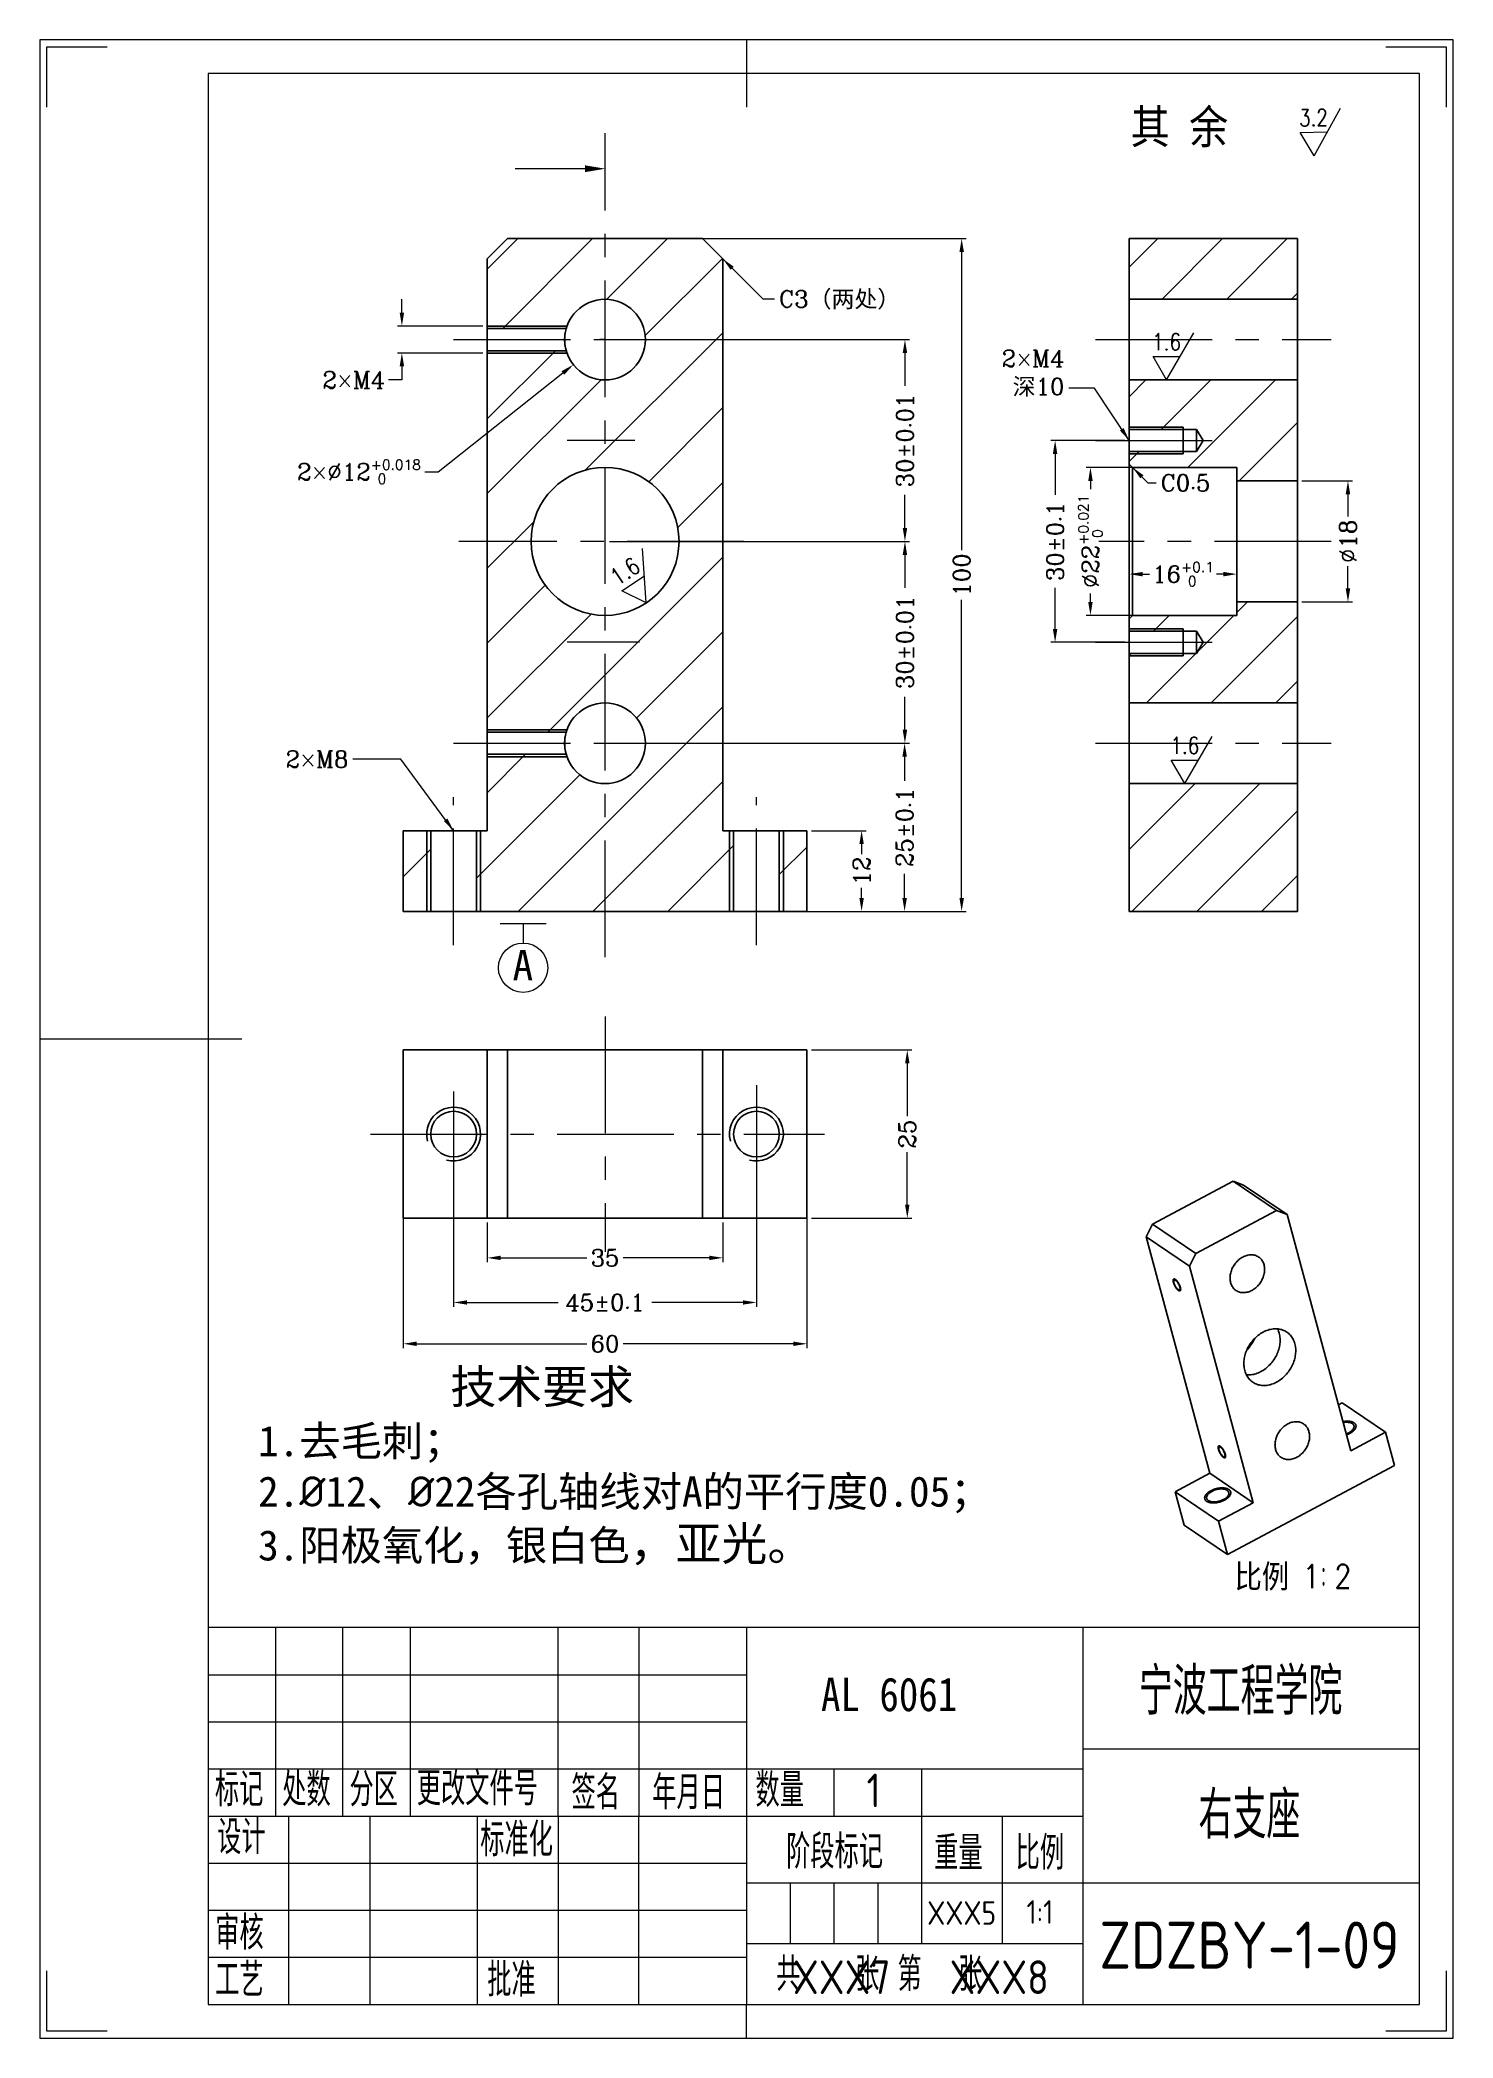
# Model space of a CAD drawing. Header units: millimetres. Extents: x 348 to 7549, y -2121 to -1262.
# Drawn here: x 4729.3 to 4939.3, y -2121.3 to -1824.3 of the extents above; entities that cross this region are included whole.
import ezdxf
from ezdxf.enums import TextEntityAlignment as Align

# ---------------------------------------------------------------- set-up
doc = ezdxf.new("R2010")
doc.units = ezdxf.units.MM
doc.header["$LTSCALE"] = 46.255
doc.header["$PDMODE"] = 3
doc.header["$PDSIZE"] = 8
doc.linetypes.add('CENTER', pattern=[0.6, 0.375, -0.075, 0.075, -0.075])
doc.layers.get('0').update_dxf_attribs({"linetype": 'CONTINUOUS'})
doc.layers.get('Defpoints').update_dxf_attribs({"linetype": 'CONTINUOUS'})
doc.layers.add('02___PRT_ALL_AXES', color=7, linetype='CONTINUOUS')
for name, color, linetype, lineweight in [('dim', 82, 'CONTINUOUS', 9), ('中心线', 2, 'CENTER', 13), ('剖面线', 4, 'CONTINUOUS', 13), ('图框_内框线', 5, 'CONTINUOUS', 13), ('图框_外框线', 7, 'CONTINUOUS', 13), ('图框_标题栏属性', 1, 'CONTINUOUS', 13), ('图框_标题栏文字', 6, 'CONTINUOUS', 13), ('图框_角线', 5, 'CONTINUOUS', 13), ('尺寸线', 80, 'CONTINUOUS', 13), ('文字', 3, 'CONTINUOUS', 13), ('粗实线', 7, 'CONTINUOUS', 20), ('细实线', 20, 'CONTINUOUS', 13)]:
    doc.layers.add(name, color=color, linetype=linetype, lineweight=lineweight)
doc.styles.add('ROMANC', font='romanc.shx', dxfattribs={"bigfont": 'gbcbig.shx'})
doc.styles.get("Standard").update_dxf_attribs({"font": 'txt', "width": 0.85, "bigfont": 'gbcbig.shx'})
doc.styles.add('TXT08', font='txt.shx', dxfattribs={"width": 0.8, "bigfont": 'gbcbig.shx'})
doc.styles.add('宋体', font='SimSun.ttf')
doc.styles.add('工程字', font='gbenor.shx', dxfattribs={"bigfont": 'gbcbig.shx'})
doc.dimstyles.new('YanXiu', dxfattribs={"dimtxt": 2.5, "dimasz": 2.2, "dimexe": 0.66, "dimexo": 0.66, "dimgap": 0.66, "dimtad": 0, "dimtoh": 1, "dimdsep": 46, "dimtxsty": 'ROMANC', "dimcen": 0, "dimclrd": 256, "dimclre": 131, "dimclrt": 42, "dimazin": 2, "dimtfac": 1, "dimtofl": 0, "dimtmove": 0, "dimatfit": 3, "dimfxl": 1, "dimlwd": 5, "dimlwe": 5, "dimarcsym": 0})

msp = doc.modelspace()

# ---------------------------------------------------------------- texts
at = {"color": 2, "linetype": 'Continuous', "insert": (4924.18502, -2050.87709), "char_height": 3.5, "width": 23.8, "attachment_point": 3, "line_spacing_factor": 0.9}
msp.add_mtext('{\\fFangSong|b0|i0|c134|p49;比例 }1：2', dxfattribs=at)
at = {"layer": 'dim', "style": 'TXT08', "width": 0.8}
for s, rotation, p in [('3.2', 1.0876714, (4918.53198, -1835.80694)), ('1.6', 33.7954124, (4816.22159, -1903.23069))]:
    msp.add_text(s, height=2.5, rotation=rotation, dxfattribs=at).set_placement(p, align=Align.MIDDLE)
for p in [(4896.7081, -1869.13333), (4899.42274, -1929.13333)]:
    msp.add_text('1.6', height=2.5, dxfattribs=at).set_placement(p, align=Align.MIDDLE)
at = {"layer": 'dim', "color": 42, "char_height": 2.5, "style": 'ROMANC'}
for s, insert, attachment_point in [('C3{\\fFangSong|b0|i0|c134|p49;（两处）}', (4839.10333, -1861.50503), 1), ('2×M4\\P{\\fFangSong|b0|i0|c134|p49;深}10', (4881.52764, -1877.28424), 9), ('C0.5', (4895.82397, -1888.83793), 1), ('2×M8', (4775.10536, -1932.42047), 9)]:
    msp.add_mtext(s, dxfattribs=dict(at, insert=insert, attachment_point=attachment_point))
at = {"layer": '中心线', "insert": (4761.69345, -2021.93124), "char_height": 8, "width": 128.7625059, "attachment_point": 1, "style": '宋体'}
msp.add_mtext('{\\H0.75x;       \\H0.83333x;技术要求\\P\\H0.9x;1.去毛刺；\\P2.\\fISOCPEUR|b0|i0|c0|p34;%%C\\fSimSun|b0|i0|c134|p2;12、\\fISOCPEUR|b0|i0|c0|p34;%%C\\fSimSun|b0|i0|c134|p2;22各孔轴线对A的平行度0.05；\\P3.阳极氧化，银白色\\H1.1111x;，亚光。}', dxfattribs=at)
at = {"layer": '图框_标题栏属性', "style": '工程字'}
for tag, text, p in [('宁波工程学院', 'xxx2', (4907.7071, -2069.32496)), ('右支座', 'xxx3', (4909.02163, -2087.72343)), ('ZDZBY-1-09', 'xxx4', (4909.02163, -2107.43608))]:
    msp.add_attdef(tag, text=text, height=7, dxfattribs=at).set_placement(p, align=Align.MIDDLE)
for tag, text, height, p in [('XXX5', 'xxx5', 3.5, (4866.2529, -2102.67294)), ('1:1', 'xxx6', 3.5, (4877.87509, -2102.51391)), ('XXX7', 'xxx7', 5, (4848.42159, -2112.21422)), ('XXX8', 'xxx8', 5, (4871.82518, -2112.21422))]:
    msp.add_attdef(tag, text=text, height=height, dxfattribs=at).set_placement(p, align=Align.MIDDLE_CENTER)
at = {"layer": '图框_标题栏文字', "style": '工程字'}
for s, p in [('标记', (4755.27457, -2086.81804)), ('处数', (4765.27457, -2086.81804)), ('分区', (4775.27457, -2086.81804)), ('更改文件号', (4785.27457, -2086.66963)), ('签名', (4808.27457, -2087.25676)), ('年月日', (4820.27457, -2087.25676)), ('数量', (4835.60919, -2086.90829)), ('1', (4852.11485, -2086.95146)), ('设计', (4755.60919, -2093.90829)), ('标准化', (4794.71359, -2094.25676)), ('阶段标记', (4840.16535, -2096.05676)), ('重量', (4862.16535, -2096.25676)), ('比例', (4874.27457, -2096.25676)), ('审核', (4755.31965, -2108.10837)), ('工艺', (4755.31965, -2115.10837)), ('批准', (4795.7446, -2115.10837)), ('共   张 第  张', (4838.6753, -2114.25676))]:
    msp.add_text(s, height=5, dxfattribs=at).set_placement(p)
at = {"layer": '文字', "insert": (4891.36718, -1834.66441), "char_height": 5, "width": 46.5466241, "attachment_point": 1}
msp.add_mtext('{\\fSimSun|b0|i0|c134|p2;其 余} ', dxfattribs=at)
at = {"layer": '细实线', "insert": (4799.50499, -1959.52976), "char_height": 4.5, "width": 10.3950175, "attachment_point": 1, "style": '宋体'}
msp.add_mtext('A', dxfattribs=at)
at = {"layer": '细实线', "insert": (4845.34792, -2067.66881), "char_height": 5, "width": 34.3182427, "attachment_point": 1}
msp.add_mtext('{\\fFangSong|b0|i0|c134|p49;AL 6061}', dxfattribs=at)

# ---------------------------------------------------------------- blocks, each defined once
blk = doc.blocks.new('*D97')
at = {"layer": 'Defpoints', "color": 0, "transparency": 16777216}
for p in [(4843.25, -1941.79), (4851.38, -1941.79), (4843.25, -1953.79)]:
    blk.add_point(p, dxfattribs=at)
at = {"layer": 'dim', "color": 131, "lineweight": 5, "transparency": 16777216}
for p, q in [((4843.91, -1941.79), (4852.04, -1941.79)), ((4843.91, -1953.79), (4852.04, -1953.79))]:
    blk.add_line(p, q, dxfattribs=at)
at = {"layer": 'dim', "lineweight": 5, "transparency": 16777216}
for p, q in [((4851.38, -1943.79), (4851.38, -1945.29)), ((4851.38, -1951.79), (4851.38, -1950.3))]:
    blk.add_line(p, q, dxfattribs=at)
at = {"layer": 'dim', "transparency": 16777216}
for points in [[(4851.05, -1943.79), (4851.71, -1943.79), (4851.38, -1941.79)], [(4851.05, -1951.79), (4851.71, -1951.79), (4851.38, -1953.79)]]:
    blk.add_solid(points, dxfattribs=at)
at = {"layer": 'dim', "color": 42, "transparency": 16777216, "insert": (4851.38, -1947.79), "char_height": 2.5, "attachment_point": 5, "rotation": 90, "style": 'ROMANC'}
blk.add_mtext('12', dxfattribs=at)
blk = doc.blocks.new('*D98')
at = {"layer": 'Defpoints', "color": 0, "transparency": 16777216}
for p in [(4813.25, -1928.79), (4857.77, -1928.79), (4813.25, -1953.79)]:
    blk.add_point(p, dxfattribs=at)
at = {"layer": 'dim', "color": 131, "lineweight": 5, "transparency": 16777216}
for p, q in [((4813.91, -1928.79), (4858.43, -1928.79)), ((4813.91, -1953.79), (4858.43, -1953.79))]:
    blk.add_line(p, q, dxfattribs=at)
at = {"layer": 'dim', "lineweight": 5, "transparency": 16777216}
for p, q in [((4857.77, -1930.79), (4857.77, -1934.38)), ((4857.77, -1951.79), (4857.77, -1948.2))]:
    blk.add_line(p, q, dxfattribs=at)
at = {"layer": 'dim', "transparency": 16777216}
for points in [[(4857.44, -1930.79), (4858.11, -1930.79), (4857.77, -1928.79)], [(4857.44, -1951.79), (4858.11, -1951.79), (4857.77, -1953.79)]]:
    blk.add_solid(points, dxfattribs=at)
at = {"layer": 'dim', "color": 42, "transparency": 16777216, "insert": (4857.77, -1941.29), "char_height": 2.5, "attachment_point": 5, "rotation": 90, "style": 'ROMANC'}
blk.add_mtext('\\A1;25±0.1', dxfattribs=at)
blk = doc.blocks.new('*D99')
at = {"layer": 'Defpoints', "color": 0, "transparency": 16777216}
for p in [(4813.25, -1898.79), (4857.82, -1898.79), (4813.25, -1928.79)]:
    blk.add_point(p, dxfattribs=at)
at = {"layer": 'dim', "color": 131, "lineweight": 5, "transparency": 16777216}
for p, q in [((4813.91, -1898.79), (4858.48, -1898.79)), ((4813.91, -1928.79), (4858.48, -1928.79))]:
    blk.add_line(p, q, dxfattribs=at)
at = {"layer": 'dim', "lineweight": 5, "transparency": 16777216}
for p, q in [((4857.82, -1900.79), (4857.82, -1905.69)), ((4857.82, -1926.79), (4857.82, -1921.89))]:
    blk.add_line(p, q, dxfattribs=at)
at = {"layer": 'dim', "transparency": 16777216}
for points in [[(4857.49, -1900.79), (4858.15, -1900.79), (4857.82, -1898.79)], [(4857.49, -1926.79), (4858.15, -1926.79), (4857.82, -1928.79)]]:
    blk.add_solid(points, dxfattribs=at)
at = {"layer": 'dim', "color": 42, "transparency": 16777216, "insert": (4857.82, -1913.79), "char_height": 2.5, "attachment_point": 5, "rotation": 90, "style": 'ROMANC'}
blk.add_mtext('\\A1;30±0.01', dxfattribs=at)
blk = doc.blocks.new('*D100')
at = {"layer": 'Defpoints', "color": 0, "transparency": 16777216}
for p in [(4813.25, -1868.79), (4857.82, -1868.79), (4813.25, -1898.79)]:
    blk.add_point(p, dxfattribs=at)
at = {"layer": 'dim', "color": 131, "lineweight": 5, "transparency": 16777216}
for p, q in [((4813.91, -1868.79), (4858.48, -1868.79)), ((4813.91, -1898.79), (4858.48, -1898.79))]:
    blk.add_line(p, q, dxfattribs=at)
at = {"layer": 'dim', "lineweight": 5, "transparency": 16777216}
for p, q in [((4857.82, -1870.79), (4857.82, -1875.69)), ((4857.82, -1896.79), (4857.82, -1891.89))]:
    blk.add_line(p, q, dxfattribs=at)
at = {"layer": 'dim', "transparency": 16777216}
for points in [[(4857.49, -1870.79), (4858.15, -1870.79), (4857.82, -1868.79)], [(4857.49, -1896.79), (4858.15, -1896.79), (4857.82, -1898.79)]]:
    blk.add_solid(points, dxfattribs=at)
at = {"layer": 'dim', "color": 42, "transparency": 16777216, "insert": (4857.82, -1883.79), "char_height": 2.5, "attachment_point": 5, "rotation": 90, "style": 'ROMANC'}
blk.add_mtext('\\A1;30±0.01', dxfattribs=at)
blk = doc.blocks.new('*D101')
at = {"layer": 'Defpoints', "color": 0, "transparency": 16777216}
for p in [(4813.25, -1853.79), (4866.25, -1853.79), (4813.25, -1953.79)]:
    blk.add_point(p, dxfattribs=at)
at = {"layer": 'dim', "color": 131, "lineweight": 5, "transparency": 16777216}
for p, q in [((4813.91, -1853.79), (4866.91, -1853.79)), ((4813.91, -1953.79), (4866.91, -1953.79))]:
    blk.add_line(p, q, dxfattribs=at)
at = {"layer": 'dim', "lineweight": 5, "transparency": 16777216}
for p, q in [((4866.25, -1855.79), (4866.25, -1900.1)), ((4866.25, -1951.79), (4866.25, -1907.49))]:
    blk.add_line(p, q, dxfattribs=at)
at = {"layer": 'dim', "transparency": 16777216}
for points in [[(4865.92, -1855.79), (4866.59, -1855.79), (4866.25, -1853.79)], [(4865.92, -1951.79), (4866.59, -1951.79), (4866.25, -1953.79)]]:
    blk.add_solid(points, dxfattribs=at)
at = {"layer": 'dim', "color": 42, "transparency": 16777216, "insert": (4866.25, -1903.79), "char_height": 2.5, "attachment_point": 5, "rotation": 90, "style": 'ROMANC'}
blk.add_mtext('100', dxfattribs=at)
blk = doc.blocks.new('*D102')
at = {"layer": 'Defpoints', "color": 0, "transparency": 16777216}
for p in [(4795.75, -1999.39), (4830.75, -1999.39), (4830.75, -2005.29)]:
    blk.add_point(p, dxfattribs=at)
at = {"layer": 'dim', "color": 131, "lineweight": 5, "transparency": 16777216}
for p, q in [((4795.75, -2000.05), (4795.75, -2005.95)), ((4830.75, -2000.05), (4830.75, -2005.95))]:
    blk.add_line(p, q, dxfattribs=at)
at = {"layer": 'dim', "lineweight": 5, "transparency": 16777216}
for p, q in [((4797.75, -2005.29), (4810.57, -2005.29)), ((4828.75, -2005.29), (4815.93, -2005.29))]:
    blk.add_line(p, q, dxfattribs=at)
at = {"layer": 'dim', "transparency": 16777216}
for points in [[(4797.75, -2004.96), (4797.75, -2005.62), (4795.75, -2005.29)], [(4828.75, -2004.96), (4828.75, -2005.62), (4830.75, -2005.29)]]:
    blk.add_solid(points, dxfattribs=at)
at = {"layer": 'dim', "color": 42, "transparency": 16777216, "insert": (4813.25, -2005.29), "char_height": 2.5, "attachment_point": 5, "style": 'ROMANC'}
blk.add_mtext('35', dxfattribs=at)
blk = doc.blocks.new('*D103')
at = {"layer": 'Defpoints', "color": 0, "transparency": 16777216}
for p in [(4790.75, -1986.89), (4835.75, -1986.89), (4835.75, -2011.92)]:
    blk.add_point(p, dxfattribs=at)
at = {"layer": 'dim', "color": 131, "lineweight": 5, "transparency": 16777216}
for p, q in [((4790.75, -1987.55), (4790.75, -2012.58)), ((4835.75, -1987.55), (4835.75, -2012.58))]:
    blk.add_line(p, q, dxfattribs=at)
at = {"layer": 'dim', "lineweight": 5, "transparency": 16777216}
for p, q in [((4792.75, -2011.92), (4806.28, -2011.92)), ((4833.75, -2011.92), (4820.22, -2011.92))]:
    blk.add_line(p, q, dxfattribs=at)
at = {"layer": 'dim', "transparency": 16777216}
for points in [[(4792.75, -2011.59), (4792.75, -2012.25), (4790.75, -2011.92)], [(4833.75, -2011.59), (4833.75, -2012.25), (4835.75, -2011.92)]]:
    blk.add_solid(points, dxfattribs=at)
at = {"layer": 'dim', "color": 42, "transparency": 16777216, "insert": (4813.25, -2011.92), "char_height": 2.5, "attachment_point": 5, "style": 'ROMANC'}
blk.add_mtext('\\A1;45±0.1', dxfattribs=at)
blk = doc.blocks.new('*D104')
at = {"layer": 'Defpoints', "color": 0, "transparency": 16777216}
for p in [(4783.25, -1986.89), (4843.25, -1986.89), (4843.25, -2018.06)]:
    blk.add_point(p, dxfattribs=at)
at = {"layer": 'dim', "color": 131, "lineweight": 5, "transparency": 16777216}
for p, q in [((4783.25, -1987.55), (4783.25, -2018.72)), ((4843.25, -1987.55), (4843.25, -2018.72))]:
    blk.add_line(p, q, dxfattribs=at)
at = {"layer": 'dim', "lineweight": 5, "transparency": 16777216}
for p, q in [((4785.25, -2018.06), (4810.57, -2018.06)), ((4841.25, -2018.06), (4815.93, -2018.06))]:
    blk.add_line(p, q, dxfattribs=at)
at = {"layer": 'dim', "transparency": 16777216}
for points in [[(4785.25, -2017.73), (4785.25, -2018.39), (4783.25, -2018.06)], [(4841.25, -2017.73), (4841.25, -2018.39), (4843.25, -2018.06)]]:
    blk.add_solid(points, dxfattribs=at)
at = {"layer": 'dim', "color": 42, "transparency": 16777216, "insert": (4813.25, -2018.06), "char_height": 2.5, "attachment_point": 5, "style": 'ROMANC'}
blk.add_mtext('60', dxfattribs=at)
blk = doc.blocks.new('*D105')
at = {"layer": 'Defpoints', "color": 0, "transparency": 16777216}
for p in [(4843.25, -1974.39), (4843.25, -1999.39), (4858.17, -1999.39)]:
    blk.add_point(p, dxfattribs=at)
at = {"layer": 'dim', "color": 131, "lineweight": 5, "transparency": 16777216}
for p, q in [((4843.91, -1974.39), (4858.83, -1974.39)), ((4843.91, -1999.39), (4858.83, -1999.39))]:
    blk.add_line(p, q, dxfattribs=at)
at = {"layer": 'dim', "lineweight": 5, "transparency": 16777216}
for p, q in [((4858.17, -1976.39), (4858.17, -1984.21)), ((4858.17, -1997.39), (4858.17, -1989.58))]:
    blk.add_line(p, q, dxfattribs=at)
at = {"layer": 'dim', "transparency": 16777216}
for points in [[(4857.84, -1976.39), (4858.5, -1976.39), (4858.17, -1974.39)], [(4857.84, -1997.39), (4858.5, -1997.39), (4858.17, -1999.39)]]:
    blk.add_solid(points, dxfattribs=at)
at = {"layer": 'dim', "color": 42, "transparency": 16777216, "insert": (4858.17, -1986.89), "char_height": 2.5, "attachment_point": 5, "rotation": 90, "style": 'ROMANC'}
blk.add_mtext('25', dxfattribs=at)
blk = doc.blocks.new('*D106')
at = {"layer": 'Defpoints', "color": 0, "transparency": 16777216}
for p in [(4891.15, -1883.79), (4880.14, -1913.79), (4891.15, -1913.79)]:
    blk.add_point(p, dxfattribs=at)
at = {"layer": 'dim', "color": 131, "lineweight": 5, "transparency": 16777216}
for p, q in [((4890.49, -1883.79), (4879.48, -1883.79)), ((4890.49, -1913.79), (4879.48, -1913.79))]:
    blk.add_line(p, q, dxfattribs=at)
at = {"layer": 'dim', "lineweight": 5, "transparency": 16777216}
for p, q in [((4880.14, -1885.79), (4880.14, -1891.88)), ((4880.14, -1911.79), (4880.14, -1905.7))]:
    blk.add_line(p, q, dxfattribs=at)
at = {"layer": 'dim', "transparency": 16777216}
for points in [[(4879.8, -1885.79), (4880.47, -1885.79), (4880.14, -1883.79)], [(4879.8, -1911.79), (4880.47, -1911.79), (4880.14, -1913.79)]]:
    blk.add_solid(points, dxfattribs=at)
at = {"layer": 'dim', "color": 42, "transparency": 16777216, "insert": (4880.14, -1898.79), "char_height": 2.5, "attachment_point": 5, "rotation": 90, "style": 'ROMANC'}
blk.add_mtext('\\A1;30±0.1', dxfattribs=at)
blk = doc.blocks.new('*D107')
at = {"layer": 'Defpoints', "color": 0, "transparency": 16777216}
for p in [(4916.15, -1889.79), (4916.15, -1907.79), (4923.66, -1907.79)]:
    blk.add_point(p, dxfattribs=at)
at = {"layer": 'dim', "color": 131, "lineweight": 5, "transparency": 16777216}
for p, q in [((4916.81, -1889.79), (4924.32, -1889.79)), ((4916.81, -1907.79), (4924.32, -1907.79))]:
    blk.add_line(p, q, dxfattribs=at)
at = {"layer": 'dim', "lineweight": 5, "transparency": 16777216}
for p, q in [((4923.66, -1891.79), (4923.66, -1895.1)), ((4923.66, -1905.79), (4923.66, -1902.49))]:
    blk.add_line(p, q, dxfattribs=at)
at = {"layer": 'dim', "transparency": 16777216}
for points in [[(4923.32, -1891.79), (4923.99, -1891.79), (4923.66, -1889.79)], [(4923.32, -1905.79), (4923.99, -1905.79), (4923.66, -1907.79)]]:
    blk.add_solid(points, dxfattribs=at)
at = {"layer": 'dim', "color": 42, "transparency": 16777216, "insert": (4923.66, -1898.79), "char_height": 2.5, "attachment_point": 5, "rotation": 90, "style": 'ROMANC'}
blk.add_mtext('%%c18', dxfattribs=at)
blk = doc.blocks.new('*D108')
at = {"layer": 'Defpoints', "color": 0, "transparency": 16777216}
for p in [(4907.15, -1887.79), (4885.39, -1909.79), (4907.15, -1909.79)]:
    blk.add_point(p, dxfattribs=at)
at = {"layer": 'dim', "color": 131, "lineweight": 5, "transparency": 16777216}
for p, q in [((4906.49, -1887.79), (4884.73, -1887.79)), ((4906.49, -1909.79), (4884.73, -1909.79))]:
    blk.add_line(p, q, dxfattribs=at)
at = {"layer": 'dim', "lineweight": 5, "transparency": 16777216}
for p, q in [((4885.39, -1889.79), (4885.39, -1891.02)), ((4885.39, -1907.79), (4885.39, -1906.56))]:
    blk.add_line(p, q, dxfattribs=at)
at = {"layer": 'dim', "transparency": 16777216}
for points in [[(4885.06, -1889.79), (4885.72, -1889.79), (4885.39, -1887.79)], [(4885.06, -1907.79), (4885.72, -1907.79), (4885.39, -1909.79)]]:
    blk.add_solid(points, dxfattribs=at)
at = {"layer": 'dim', "color": 42, "transparency": 16777216, "insert": (4885.39, -1898.79), "char_height": 2.5, "attachment_point": 5, "rotation": 90, "style": 'ROMANC'}
blk.add_mtext('\\A1;%%c22{\\H1.500000;\\S+0.021^  0;}', dxfattribs=at)
blk = doc.blocks.new('*D109')
at = {"layer": 'Defpoints', "color": 0, "transparency": 16777216}
for p in [(4795.75, -1866.79), (4783.06, -1870.79), (4795.75, -1870.79)]:
    blk.add_point(p, dxfattribs=at)
at = {"layer": 'dim', "lineweight": 5, "transparency": 16777216}
for p, q in [((4783.06, -1864.79), (4783.06, -1862.79)), ((4783.06, -1872.79), (4783.06, -1874.79)), ((4783.06, -1874.79), (4781.06, -1874.79))]:
    blk.add_line(p, q, dxfattribs=at)
at = {"layer": 'dim', "color": 131, "lineweight": 5, "transparency": 16777216}
for p, q in [((4795.09, -1866.79), (4782.4, -1866.79)), ((4795.09, -1870.79), (4782.4, -1870.79))]:
    blk.add_line(p, q, dxfattribs=at)
at = {"layer": 'dim', "transparency": 16777216}
for points in [[(4782.73, -1864.79), (4783.39, -1864.79), (4783.06, -1866.79)], [(4782.73, -1872.79), (4783.39, -1872.79), (4783.06, -1870.79)]]:
    blk.add_solid(points, dxfattribs=at)
at = {"layer": 'dim', "color": 42, "transparency": 16777216, "insert": (4775.92, -1874.79), "char_height": 2.5, "attachment_point": 5, "style": 'ROMANC'}
blk.add_mtext('2×M4', dxfattribs=at)
blk = doc.blocks.new('*D110')
at = {"layer": 'Defpoints', "color": 0, "transparency": 16777216}
for p in [(4891.15, -1887.29), (4907.15, -1887.79), (4907.15, -1903.66)]:
    blk.add_point(p, dxfattribs=at)
at = {"layer": 'dim', "color": 131, "lineweight": 5, "transparency": 16777216}
for p, q in [((4891.15, -1887.95), (4891.15, -1904.32)), ((4907.15, -1888.45), (4907.15, -1904.32))]:
    blk.add_line(p, q, dxfattribs=at)
at = {"layer": 'dim', "lineweight": 5, "transparency": 16777216}
for p, q in [((4893.15, -1903.66), (4894.18, -1903.66)), ((4905.15, -1903.66), (4904.12, -1903.66))]:
    blk.add_line(p, q, dxfattribs=at)
at = {"layer": 'dim', "transparency": 16777216}
for points in [[(4893.15, -1903.33), (4893.15, -1903.99), (4891.15, -1903.66)], [(4905.15, -1903.33), (4905.15, -1903.99), (4907.15, -1903.66)]]:
    blk.add_solid(points, dxfattribs=at)
at = {"layer": 'dim', "color": 42, "transparency": 16777216, "insert": (4899.15, -1903.66), "char_height": 2.5, "attachment_point": 5, "style": 'ROMANC'}
blk.add_mtext('\\A1;16{\\H1.500000;\\S+0.1^  0;}', dxfattribs=at)
blk = doc.blocks.new('*D111')
at = {"layer": 'Defpoints', "color": 0, "transparency": 16777216}
for p in [(4817.95, -1865.06), (4808.55, -1872.52)]:
    blk.add_point(p, dxfattribs=at)
at = {"layer": 'dim', "lineweight": 5, "transparency": 16777216}
for p, q in [((4788.45, -1888.45), (4806.98, -1873.76)), ((4786.45, -1888.45), (4788.45, -1888.45))]:
    blk.add_line(p, q, dxfattribs=at)
at = {"layer": 'dim', "transparency": 16777216}
blk.add_solid([(4806.77, -1873.5), (4807.19, -1874.02), (4808.55, -1872.52)], dxfattribs=at)
at = {"layer": 'dim', "color": 42, "transparency": 16777216, "insert": (4776.69, -1888.45), "char_height": 2.5, "attachment_point": 5, "style": 'ROMANC'}
blk.add_mtext('\\A1;2×∅12{\\H1.500000;\\S+0.018^  0;}', dxfattribs=at)

# ---------------------------------------------------------------- dimensions: what is measured, and where the dimension line sits
at = {"layer": 'dim'}
for base, p1, p2, override, picture, middle in [((4866.25252, -1853.79136), (4813.25023, -1953.79136), (4813.25023, -1853.79136), {"dimasz": 2}, '*D101', (4866.25252, -1903.79136)), ((4857.82099, -1868.79136), (4813.25023, -1898.79136), (4813.25023, -1868.79136), {"dimasz": 2, "dimgap": 0.66, "dimtol": 1, "dimlim": 0, "dimtp": 0.01, "dimtm": 0.01, "dimtfac": 1, "dimtdec": 3, "dimtolj": 1}, '*D100', (4857.82099, -1883.79136)), ((4880.13657, -1913.79136), (4891.14874, -1883.79136), (4891.14874, -1913.79136), {"dimasz": 2, "dimgap": 0.66, "dimtol": 1, "dimlim": 0, "dimtp": 0.1, "dimtm": 0.1, "dimtfac": 1, "dimtdec": 3, "dimtolj": 1}, '*D106', (4880.13657, -1898.79136)), ((4857.82099, -1898.79136), (4813.25023, -1928.79136), (4813.25023, -1898.79136), {"dimasz": 2, "dimgap": 0.66, "dimtol": 1, "dimlim": 0, "dimtp": 0.01, "dimtm": 0.01, "dimtfac": 1, "dimtdec": 3, "dimtolj": 1}, '*D99', (4857.82099, -1913.79136)), ((4857.77243, -1928.79136), (4813.25023, -1953.79136), (4813.25023, -1928.79136), {"dimasz": 2, "dimgap": 0.66, "dimtol": 1, "dimlim": 0, "dimtp": 0.1, "dimtm": 0.1, "dimtfac": 1, "dimtdec": 3, "dimtolj": 1}, '*D98', (4857.77243, -1941.29136)), ((4851.37896, -1941.79136), (4843.25023, -1953.79136), (4843.25023, -1941.79136), {"dimasz": 2}, '*D97', (4851.37896, -1947.79136)), ((4858.17023, -1999.39126), (4843.25023, -1974.39126), (4843.25023, -1999.39126), {"dimasz": 2}, '*D105', (4858.17023, -1986.89126))]:
    dim = msp.add_linear_dim(base=base, p1=p1, p2=p2, angle=90, dimstyle='YanXiu', override=override, dxfattribs=at)
    dim.commit()
    dim.dimension.update_dxf_attribs({"geometry": picture, "text_midpoint": middle})
dim = msp.add_diameter_dim_2p(p1=(4817.95231, -1865.06437), p2=(4808.54815, -1872.51835), text='2×<>', dimstyle='YanXiu', override={"dimasz": 2, "dimgap": 0.66, "dimtol": 1, "dimlim": 0, "dimtp": 0.018, "dimtm": 0, "dimtfac": 0.6, "dimtdec": 3, "dimtolj": 1}, dxfattribs=at)
dim.commit()
dim.dimension.update_dxf_attribs({"geometry": '*D111', "text_midpoint": (4776.68867, -1888.44938), "dimtype": 163})
for base, p1, p2, text, picture, middle in [((4783.05969, -1870.79136), (4795.75023, -1866.79136), (4795.75023, -1870.79136), '2×M<>', '*D109', (4775.91833, -1874.79136)), ((4923.65814, -1907.79136), (4916.14874, -1889.79136), (4916.14874, -1907.79136), '%%c<>', '*D107', (4923.65814, -1898.79136))]:
    dim = msp.add_linear_dim(base=base, p1=p1, p2=p2, angle=90, text=text, dimstyle='YanXiu', override={"dimasz": 2}, dxfattribs=at)
    dim.commit()
    dim.dimension.update_dxf_attribs({"geometry": picture, "text_midpoint": middle})
dim = msp.add_linear_dim(base=(4885.39079, -1909.79136), p1=(4907.14874, -1887.79136), p2=(4907.14874, -1909.79136), angle=90, text='%%c<>', dimstyle='YanXiu', override={"dimasz": 2, "dimgap": 0.66, "dimtol": 1, "dimlim": 0, "dimtp": 0.021, "dimtm": 0, "dimtfac": 0.6, "dimtdec": 3, "dimtolj": 1}, dxfattribs=at)
dim.commit()
dim.dimension.update_dxf_attribs({"geometry": '*D108', "text_midpoint": (4885.39079, -1898.79136), "dimtype": 160})
for base, p1, p2, override, picture, middle in [((4907.14874, -1903.66152), (4891.14874, -1887.29147), (4907.14874, -1887.79136), {"dimasz": 2, "dimgap": 0.66, "dimtol": 1, "dimlim": 0, "dimtp": 0.1, "dimtm": 0, "dimtfac": 0.6, "dimtdec": 3, "dimtolj": 1}, '*D110', (4899.14874, -1903.66152)), ((4843.25023, -2018.0597), (4783.25023, -1986.89126), (4843.25023, -1986.89126), {"dimasz": 2}, '*D104', (4813.25023, -2018.0597)), ((4835.75023, -2011.92103), (4790.75023, -1986.89126), (4835.75023, -1986.89126), {"dimasz": 2, "dimgap": 0.66, "dimtol": 1, "dimlim": 0, "dimtp": 0.1, "dimtm": 0.1, "dimtfac": 1, "dimtdec": 3, "dimtolj": 1}, '*D103', (4813.25023, -2011.92103)), ((4830.75023, -2005.29128), (4795.75023, -1999.39126), (4830.75023, -1999.39126), {"dimasz": 2}, '*D102', (4813.25023, -2005.29128))]:
    dim = msp.add_linear_dim(base=base, p1=p1, p2=p2, dimstyle='YanXiu', override=override, dxfattribs=at)
    dim.commit()
    dim.dimension.update_dxf_attribs({"geometry": picture, "text_midpoint": middle})

# ---------------------------------------------------------------- hatches: boundary and pattern name
at = {"layer": '剖面线', "linetype": 'Continuous'}
h = msp.add_hatch(dxfattribs=at)
h.set_pattern_fill('A', color=256, scale=7.859764, angle=45, style=0, pattern_type=0)
h.set_pattern_definition([(45, (4583.4536, -2181.784), (-5.55769, 5.55769), [])])
edge = h.paths.add_edge_path()
edge.add_spline(control_points=[(4819.25023, -1868.79136), (4819.25023, -1878.09234), (4810.03934, -1879.38374), (4807.48157, -1870.44136)], knot_values=[0, 0, 0, 0, 1, 1, 1, 1], weights=[1, 0.425896554, 0.425896554, 1], degree=3, periodic=0)
edge.add_spline(control_points=[(4807.48157, -1867.14136), (4810.03934, -1858.19898), (4819.25023, -1859.49038), (4819.25023, -1868.79136)], knot_values=[0, 0, 0, 0, 1, 1, 1, 1], weights=[1, 0.425896554, 0.425896554, 1], degree=3, periodic=0)
edge.add_line((4807.48157, -1867.14136), (4795.75023, -1867.14136))
edge.add_line((4795.75023, -1867.14136), (4795.75023, -1856.79136))
edge.add_line((4798.75023, -1853.79136), (4795.75023, -1856.79136))
edge.add_line((4798.75023, -1853.79136), (4827.75023, -1853.79136))
edge.add_line((4830.75023, -1856.79136), (4827.75023, -1853.79136))
edge.add_line((4830.75023, -1856.79136), (4830.75023, -1941.79136))
edge.add_line((4830.75023, -1941.79136), (4832.35023, -1941.79136))
edge.add_line((4832.35023, -1941.79136), (4832.35023, -1953.79136))
edge.add_line((4832.35023, -1953.79136), (4794.15023, -1953.79136))
edge.add_line((4794.15023, -1941.79136), (4794.15023, -1953.79136))
edge.add_line((4794.15023, -1941.79136), (4795.75023, -1941.79136))
edge.add_line((4795.75023, -1941.79136), (4795.75023, -1930.44136))
edge.add_line((4807.48157, -1930.44136), (4795.75023, -1930.44136))
edge.add_spline(control_points=[(4819.25023, -1928.79136), (4819.25023, -1938.09234), (4810.03934, -1939.38374), (4807.48157, -1930.44136)], knot_values=[0, 0, 0, 0, 1, 1, 1, 1], weights=[1, 0.425896554, 0.425896554, 1], degree=3, periodic=0)
edge.add_spline(control_points=[(4807.48157, -1927.14136), (4810.03934, -1918.19898), (4819.25023, -1919.49038), (4819.25023, -1928.79136)], knot_values=[0, 0, 0, 0, 1, 1, 1, 1], weights=[1, 0.425896554, 0.425896554, 1], degree=3, periodic=0)
edge.add_line((4807.48157, -1927.14136), (4795.75023, -1927.14136))
edge.add_line((4795.75023, -1927.14136), (4795.75023, -1870.44136))
edge.add_line((4807.48157, -1870.44136), (4795.75023, -1870.44136))
edge.add_spline(control_points=[(4813.25023, -1909.79136), (4835.25023, -1909.79136), (4835.25023, -1887.79136), (4813.25023, -1887.79136)], knot_values=[0, 0, 0, 0, 1, 1, 1, 1], weights=[1, 0.333333333, 0.333333333, 1], degree=3, periodic=0)
edge.add_spline(control_points=[(4813.25023, -1887.79136), (4791.25023, -1887.79136), (4791.25023, -1909.79136), (4813.25023, -1909.79136)], knot_values=[0, 0, 0, 0, 1, 1, 1, 1], weights=[1, 0.333333333, 0.333333333, 1], degree=3, periodic=0)
edge = h.paths.add_edge_path()
edge.add_line((4843.25023, -1953.79136), (4839.15023, -1953.79136))
edge.add_line((4839.15023, -1941.79136), (4839.15023, -1953.79136))
edge.add_line((4839.15023, -1941.79136), (4843.25023, -1941.79136))
edge.add_line((4843.25023, -1941.79136), (4843.25023, -1953.79136))
h.paths.add_polyline_path([(4787.35023, -1953.79136), (4783.25023, -1953.79136), (4783.25023, -1941.79136), (4787.35023, -1941.79136)])
h = msp.add_hatch(dxfattribs=at)
h.set_pattern_fill('B', color=256, scale=6.799104, angle=45, style=0, pattern_type=0)
h.set_pattern_definition([(45, (4605.879, -2181.7844), (-4.80769, 4.80769), [])])
edge = h.paths.add_edge_path()
edge.add_line((4916.14874, -1953.79136), (4916.14874, -1934.79136))
edge.add_line((4916.14874, -1953.79136), (4891.14874, -1953.79136))
edge.add_line((4891.14874, -1953.79136), (4891.14874, -1934.79136))
edge.add_line((4916.14874, -1934.79136), (4891.14874, -1934.79136))
edge = h.paths.add_edge_path()
edge.add_line((4916.14874, -1922.79136), (4916.14874, -1907.79136))
edge.add_line((4916.14874, -1922.79136), (4891.14874, -1922.79136))
edge.add_line((4891.14874, -1922.79136), (4891.14874, -1915.44136))
edge.add_line((4891.14874, -1915.44136), (4901.14874, -1915.44136))
edge.add_line((4901.14874, -1915.44136), (4902.14016, -1913.79136))
edge.add_line((4901.14874, -1912.14136), (4902.14016, -1913.79136))
edge.add_line((4891.14874, -1912.14136), (4901.14874, -1912.14136))
edge.add_line((4891.14874, -1912.14136), (4891.14874, -1910.29125))
edge.add_line((4891.14874, -1910.29125), (4891.64863, -1909.79136))
edge.add_line((4907.14874, -1909.79136), (4891.64863, -1909.79136))
edge.add_line((4907.14874, -1907.79136), (4907.14874, -1909.79136))
edge.add_line((4916.14874, -1907.79136), (4907.14874, -1907.79136))
edge = h.paths.add_edge_path()
edge.add_line((4916.14874, -1889.79136), (4916.14874, -1874.79136))
edge.add_line((4916.14874, -1889.79136), (4907.14874, -1889.79136))
edge.add_line((4907.14874, -1887.79136), (4907.14874, -1889.79136))
edge.add_line((4907.14874, -1887.79136), (4891.64863, -1887.79136))
edge.add_line((4891.14874, -1887.29147), (4891.64863, -1887.79136))
edge.add_line((4891.14874, -1887.29147), (4891.14874, -1885.44136))
edge.add_line((4891.14874, -1885.44136), (4901.14874, -1885.44136))
edge.add_line((4901.14874, -1885.44136), (4902.14016, -1883.79136))
edge.add_line((4901.14874, -1882.14136), (4902.14016, -1883.79136))
edge.add_line((4891.14874, -1882.14136), (4901.14874, -1882.14136))
edge.add_line((4891.14874, -1882.14136), (4891.14874, -1874.79136))
edge.add_line((4916.14874, -1874.79136), (4891.14874, -1874.79136))
edge = h.paths.add_edge_path()
edge.add_line((4916.14874, -1862.79136), (4916.14874, -1853.79136))
edge.add_line((4916.14874, -1862.79136), (4891.14874, -1862.79136))
edge.add_line((4891.14874, -1862.79136), (4891.14874, -1853.79136))
edge.add_line((4916.14874, -1853.79136), (4891.14874, -1853.79136))

# ---------------------------------------------------------------- linework, layer by layer
at = {"color": 7, "linetype": 'Continuous'}
for p, q in [((4798.75023, -1853.79136), (4795.75023, -1856.79136)), ((4798.75023, -1853.79136), (4795.75023, -1856.79136)), ((4798.75023, -1853.79136), (4827.75023, -1853.79136)), ((4798.75023, -1853.79136), (4827.75023, -1853.79136)), ((4830.75023, -1856.79136), (4827.75023, -1853.79136)), ((4830.75023, -1856.79136), (4827.75023, -1853.79136)), ((4891.14874, -1862.79136), (4891.14874, -1853.79136)), ((4916.14874, -1853.79136), (4891.14874, -1853.79136)), ((4891.14874, -1953.79136), (4891.14874, -1853.79136)), ((4916.14874, -1853.79136), (4891.14874, -1853.79136)), ((4916.14874, -1862.79136), (4916.14874, -1853.79136)), ((4916.14874, -1953.79136), (4916.14874, -1853.79136)), ((4795.75023, -1867.14136), (4795.75023, -1856.79136)), ((4795.75023, -1941.79136), (4795.75023, -1856.79136)), ((4830.75023, -1856.79136), (4830.75023, -1941.79136)), ((4830.75023, -1856.79136), (4830.75023, -1941.79136)), ((4916.14874, -1862.79136), (4891.14874, -1862.79136)), ((4916.14874, -1862.79136), (4891.14874, -1862.79136)), ((4807.48157, -1867.14136), (4795.75023, -1867.14136)), ((4807.48157, -1867.14136), (4795.75023, -1867.14136)), ((4795.75023, -1927.14136), (4795.75023, -1870.44136)), ((4807.48157, -1870.44136), (4795.75023, -1870.44136)), ((4807.48157, -1870.44136), (4795.75023, -1870.44136)), ((4891.14874, -1882.14136), (4891.14874, -1874.79136)), ((4916.14874, -1874.79136), (4891.14874, -1874.79136)), ((4916.14874, -1874.79136), (4891.14874, -1874.79136)), ((4916.14874, -1889.79136), (4916.14874, -1874.79136)), ((4891.14874, -1882.14136), (4901.14874, -1882.14136)), ((4891.14874, -1882.14136), (4901.14874, -1882.14136)), ((4899.14874, -1885.79136), (4899.14874, -1881.79136)), ((4901.14874, -1882.14136), (4902.14016, -1883.79136)), ((4901.14874, -1882.14136), (4901.14874, -1885.44136)), ((4901.14874, -1882.14136), (4902.14016, -1883.79136)), ((4891.14874, -1887.29147), (4891.14874, -1885.44136)), ((4891.14874, -1885.44136), (4901.14874, -1885.44136)), ((4891.14874, -1885.44136), (4901.14874, -1885.44136)), ((4901.14874, -1885.44136), (4902.14016, -1883.79136)), ((4901.14874, -1885.44136), (4902.14016, -1883.79136)), ((4891.14874, -1887.29147), (4891.64863, -1887.79136)), ((4891.14874, -1887.29147), (4891.64863, -1887.79136)), ((4907.14874, -1887.79136), (4891.64863, -1887.79136)), ((4891.64863, -1887.79136), (4891.64863, -1909.79136)), ((4907.14874, -1887.79136), (4891.64863, -1887.79136)), ((4907.14874, -1887.79136), (4907.14874, -1889.79136)), ((4907.14874, -1887.79136), (4907.14874, -1909.79136)), ((4916.14874, -1889.79136), (4907.14874, -1889.79136)), ((4916.14874, -1889.79136), (4907.14874, -1889.79136)), ((4907.14874, -1907.79136), (4907.14874, -1909.79136)), ((4916.14874, -1907.79136), (4907.14874, -1907.79136)), ((4916.14874, -1907.79136), (4907.14874, -1907.79136)), ((4916.14874, -1922.79136), (4916.14874, -1907.79136)), ((4891.14874, -1910.29125), (4891.64863, -1909.79136)), ((4891.14874, -1910.29125), (4891.64863, -1909.79136)), ((4891.14874, -1912.14136), (4891.14874, -1910.29125)), ((4891.14874, -1912.14136), (4901.14874, -1912.14136)), ((4891.14874, -1912.14136), (4901.14874, -1912.14136)), ((4907.14874, -1909.79136), (4891.64863, -1909.79136)), ((4907.14874, -1909.79136), (4891.64863, -1909.79136)), ((4899.14874, -1915.79136), (4899.14874, -1911.79136)), ((4901.14874, -1912.14136), (4902.14016, -1913.79136)), ((4901.14874, -1912.14136), (4902.14016, -1913.79136)), ((4901.14874, -1912.14136), (4901.14874, -1915.44136)), ((4891.14874, -1922.79136), (4891.14874, -1915.44136)), ((4891.14874, -1915.44136), (4901.14874, -1915.44136)), ((4891.14874, -1915.44136), (4901.14874, -1915.44136)), ((4901.14874, -1915.44136), (4902.14016, -1913.79136)), ((4901.14874, -1915.44136), (4902.14016, -1913.79136)), ((4916.14874, -1922.79136), (4891.14874, -1922.79136)), ((4916.14874, -1922.79136), (4891.14874, -1922.79136)), ((4807.48157, -1927.14136), (4795.75023, -1927.14136)), ((4807.48157, -1927.14136), (4795.75023, -1927.14136)), ((4795.75023, -1941.79136), (4795.75023, -1930.44136)), ((4807.48157, -1930.44136), (4795.75023, -1930.44136)), ((4807.48157, -1930.44136), (4795.75023, -1930.44136)), ((4891.14874, -1953.79136), (4891.14874, -1934.79136)), ((4916.14874, -1934.79136), (4891.14874, -1934.79136)), ((4916.14874, -1934.79136), (4891.14874, -1934.79136)), ((4916.14874, -1953.79136), (4916.14874, -1934.79136)), ((4783.25023, -1953.79136), (4783.25023, -1941.79136)), ((4783.25023, -1941.79136), (4787.35023, -1941.79136)), ((4783.25023, -1941.79136), (4795.75023, -1941.79136)), ((4783.25023, -1953.79136), (4783.25023, -1941.79136)), ((4787.35023, -1941.79136), (4787.35023, -1953.79136)), ((4787.35023, -1941.79136), (4787.35023, -1953.79136)), ((4794.15023, -1941.79136), (4794.15023, -1953.79136)), ((4794.15023, -1941.79136), (4795.75023, -1941.79136)), ((4794.15023, -1941.79136), (4794.15023, -1953.79136)), ((4830.75023, -1941.79136), (4832.35023, -1941.79136)), ((4830.75023, -1941.79136), (4843.25023, -1941.79136)), ((4832.35023, -1941.79136), (4832.35023, -1953.79136)), ((4832.35023, -1941.79136), (4832.35023, -1953.79136)), ((4839.15023, -1941.79136), (4839.15023, -1953.79136)), ((4839.15023, -1941.79136), (4843.25023, -1941.79136)), ((4839.15023, -1941.79136), (4839.15023, -1953.79136)), ((4843.25023, -1941.79136), (4843.25023, -1953.79136)), ((4843.25023, -1941.79136), (4843.25023, -1953.79136)), ((4787.35023, -1953.79136), (4783.25023, -1953.79136)), ((4843.25023, -1953.79136), (4783.25023, -1953.79136)), ((4832.35023, -1953.79136), (4794.15023, -1953.79136)), ((4843.25023, -1953.79136), (4839.15023, -1953.79136)), ((4916.14874, -1953.79136), (4891.14874, -1953.79136)), ((4916.14874, -1953.79136), (4891.14874, -1953.79136)), ((4795.75023, -1974.39126), (4795.75023, -1999.39126)), ((4795.75023, -1974.39126), (4830.75023, -1974.39126)), ((4798.75023, -1974.39126), (4798.75023, -1999.39126)), ((4827.75023, -1974.39126), (4827.75023, -1999.39126)), ((4830.75023, -1974.39126), (4830.75023, -1999.39126)), ((4894.58742, -2000.26918), (4906.58346, -1993.88058)), ((4906.58346, -1993.88058), (4913.02943, -1998.25137)), ((4906.58346, -1993.88058), (4908.15859, -1994.4599)), ((4908.15859, -1994.4599), (4914.60456, -1998.8307)), ((4901.03339, -2004.63998), (4913.02943, -1998.25137)), ((4914.60456, -1998.8307), (4913.02943, -1998.25137)), ((4795.75023, -1999.39126), (4830.75023, -1999.39126)), ((4893.68062, -2002.17028), (4894.58742, -2000.26918)), ((4894.58742, -2000.26918), (4901.03339, -2004.63998)), ((4914.60456, -1998.8307), (4924.07263, -2033.97007)), ((4903.14868, -2037.30966), (4893.68062, -2002.17028)), ((4893.68062, -2002.17028), (4900.12659, -2006.54108)), ((4901.03339, -2004.63998), (4900.12659, -2006.54108)), ((4909.59465, -2041.68045), (4900.12659, -2006.54108))]:
    msp.add_line(p, q, dxfattribs=at)
at = {"color": 2, "linetype": 'Continuous'}
for p, q in [((4807.59336, -1866.79136), (4795.75023, -1866.79136)), ((4807.59337, -1870.79136), (4795.75023, -1870.79136)), ((4899.14874, -1881.79136), (4891.14874, -1881.79136)), ((4899.14874, -1885.79136), (4891.14874, -1885.79136)), ((4899.14874, -1911.79136), (4891.14874, -1911.79136)), ((4899.14874, -1915.79136), (4891.14874, -1915.79136)), ((4807.59336, -1926.79136), (4795.75023, -1926.79136)), ((4807.59337, -1930.79136), (4795.75023, -1930.79136)), ((4786.75023, -1941.79136), (4786.75023, -1953.79136)), ((4794.75023, -1941.79136), (4794.75023, -1953.79136)), ((4831.75023, -1941.79136), (4831.75023, -1953.79136)), ((4839.75023, -1941.79136), (4839.75023, -1953.79136))]:
    msp.add_line(p, q, dxfattribs=at)
at = {"color": 7, "linetype": 'Continuous'}
for centre, radius in [((4813.25023, -1868.79136), 6), ((4813.25023, -1898.79136), 11), ((4813.25023, -1928.79136), 6)]:
    msp.add_circle(centre, radius, dxfattribs=at)
at = {"color": 2, "linetype": 'Continuous'}
for centre in [(4790.75023, -1986.89126), (4835.75023, -1986.89126)]:
    msp.add_arc(centre, 4, 255, 195, dxfattribs=at)
at = {"color": 7, "linetype": 'Continuous'}
msp.add_arc((4903.49857, -2014.2544), 6.99447, 317.4747764, 334.2845942, dxfattribs=at)
at = {"color": 2, "linetype": 'Continuous'}
for points, start_tangent, end_tangent in [([(4807.48167, -1867.14102), (4807.50657, -1867.05632), (4807.57009, -1866.85849), (4807.59338, -1866.79136), (4807.57004, -1866.85865), (4807.50643, -1867.05681), (4807.41991, -1867.37457), (4807.334, -1867.79225), (4807.27217, -1868.27874), (4807.25023, -1868.79136)], (0.275060653, 0.961426876), (0, -1)), ([(4807.25023, -1868.79136), (4807.27219, -1869.30424), (4807.33409, -1869.79099), (4807.41998, -1870.20844), (4807.50651, -1870.5262), (4807.57006, -1870.72413), (4807.59338, -1870.79136), (4807.57008, -1870.72419), (4807.50654, -1870.52629), (4807.48167, -1870.44169)], (0, -1), (-0.2750653, 0.961425546)), ([(4807.48167, -1927.14102), (4807.50657, -1927.05632), (4807.57009, -1926.85849), (4807.59338, -1926.79136), (4807.57004, -1926.85865), (4807.50643, -1927.05681), (4807.41991, -1927.37457), (4807.334, -1927.79225), (4807.27217, -1928.27874), (4807.25023, -1928.79136)], (0.275060653, 0.961426876), (0, -1)), ([(4807.25023, -1928.79136), (4807.27219, -1929.30424), (4807.33409, -1929.79099), (4807.41998, -1930.20844), (4807.50651, -1930.5262), (4807.57006, -1930.72413), (4807.59338, -1930.79136), (4807.57008, -1930.72419), (4807.50654, -1930.52629), (4807.48167, -1930.44169)], (0, -1), (-0.2750653, 0.961425546)), ([(4898.75595, -2009.6662), (4898.7294, -2009.58257), (4898.71613, -2009.54076), (4898.70286, -2009.49894), (4898.68518, -2009.45539), (4898.6675, -2009.41184), (4898.64982, -2009.36829), (4898.63214, -2009.32474), (4898.61073, -2009.28111), (4898.58932, -2009.23749), (4898.54651, -2009.15023), (4898.49694, -2009.06468), (4898.47216, -2009.02191), (4898.44738, -2008.97914), (4898.42104, -2008.94035), (4898.3947, -2008.90156), (4898.36836, -2008.86277), (4898.34201, -2008.82399), (4898.3147, -2008.78989), (4898.28739, -2008.75579), (4898.26008, -2008.72169), (4898.23277, -2008.68759), (4898.20553, -2008.65948), (4898.17829, -2008.63137), (4898.15105, -2008.60326), (4898.12381, -2008.57515), (4898.09723, -2008.55379), (4898.07065, -2008.53244), (4898.04407, -2008.51108), (4898.03078, -2008.5004), (4898.01749, -2008.48973), (4898.0055, -2008.4832), (4897.99351, -2008.47668), (4897.96953, -2008.46364), (4897.94555, -2008.4506), (4897.93356, -2008.44408), (4897.92157, -2008.43756), (4897.9111, -2008.43522), (4897.90063, -2008.43288), (4897.87968, -2008.42821), (4897.85874, -2008.42354), (4897.84826, -2008.4212), (4897.83779, -2008.41887), (4897.82924, -2008.4208), (4897.82068, -2008.42274), (4897.80357, -2008.42662), (4897.78645, -2008.43049), (4897.7779, -2008.43243), (4897.76934, -2008.43437), (4897.76294, -2008.44065), (4897.75653, -2008.44694), (4897.74372, -2008.4595), (4897.73091, -2008.47207), (4897.72451, -2008.47836), (4897.7181, -2008.48464), (4897.71432, -2008.49481), (4897.71053, -2008.50499), (4897.70296, -2008.52533), (4897.69539, -2008.54568), (4897.6916, -2008.55585), (4897.68782, -2008.56602), (4897.68666, -2008.57976), (4897.68551, -2008.59351), (4897.6832, -2008.621), (4897.68089, -2008.64849), (4897.67973, -2008.66224), (4897.67858, -2008.67598), (4897.6801, -2008.69278), (4897.68162, -2008.70957), (4897.68466, -2008.74316), (4897.68769, -2008.77675), (4897.69073, -2008.81034), (4897.6992, -2008.84948), (4897.70766, -2008.88861), (4897.72459, -2008.96687)], (-0.302556605, 0.953131418), (0.211431, -0.977392926)), ([(4897.72459, -2008.96687), (4897.75114, -2009.0505), (4897.76441, -2009.09231), (4897.77768, -2009.13412), (4897.79536, -2009.17768), (4897.81304, -2009.22123), (4897.83072, -2009.26478), (4897.8484, -2009.30833), (4897.86981, -2009.35196), (4897.89122, -2009.39558), (4897.93403, -2009.48284), (4897.9836, -2009.56838), (4898.00838, -2009.61116), (4898.03316, -2009.65393), (4898.0595, -2009.69272), (4898.08584, -2009.73151), (4898.11218, -2009.77029), (4898.13853, -2009.80908), (4898.16584, -2009.84318), (4898.19315, -2009.87728), (4898.22046, -2009.91138), (4898.24777, -2009.94548), (4898.27501, -2009.97359), (4898.30225, -2010.0017), (4898.32949, -2010.02981), (4898.35673, -2010.05792), (4898.38331, -2010.07927), (4898.40989, -2010.10063), (4898.43647, -2010.12199), (4898.44976, -2010.13267), (4898.46305, -2010.14334), (4898.47504, -2010.14986), (4898.48703, -2010.15639), (4898.51101, -2010.16943), (4898.53499, -2010.18247), (4898.54698, -2010.18899), (4898.55897, -2010.19551), (4898.56944, -2010.19785), (4898.57991, -2010.20019), (4898.60086, -2010.20486), (4898.6218, -2010.20953), (4898.63228, -2010.21187), (4898.64275, -2010.2142), (4898.6513, -2010.21227), (4898.65986, -2010.21033), (4898.67697, -2010.20645), (4898.69409, -2010.20258), (4898.70264, -2010.20064), (4898.7112, -2010.1987), (4898.7176, -2010.19242), (4898.72401, -2010.18613), (4898.73682, -2010.17356), (4898.74963, -2010.161), (4898.75603, -2010.15471), (4898.76244, -2010.14843), (4898.76622, -2010.13825), (4898.77001, -2010.12808), (4898.77758, -2010.10774), (4898.78515, -2010.08739), (4898.78893, -2010.07722), (4898.79272, -2010.06705), (4898.79388, -2010.0533), (4898.79503, -2010.03956), (4898.79734, -2010.01207), (4898.79965, -2009.98458), (4898.80081, -2009.97083), (4898.80196, -2009.95709), (4898.80044, -2009.94029), (4898.79892, -2009.9235), (4898.79588, -2009.88991), (4898.79285, -2009.85631), (4898.78981, -2009.82272), (4898.78134, -2009.78359), (4898.77288, -2009.74446), (4898.75595, -2009.6662)], (0.302556605, -0.953131418), (-0.211431, 0.977392926)), ([(4922.90235, -2029.62664), (4923.05903, -2029.60409), (4923.13737, -2029.59281), (4923.21571, -2029.58153), (4923.29382, -2029.57094), (4923.33151, -2029.56976), (4923.36919, -2029.56858), (4923.51994, -2029.56385), (4923.59532, -2029.56149), (4923.66978, -2029.56051), (4923.70449, -2029.56383), (4923.73921, -2029.56715), (4923.80864, -2029.57379), (4923.94751, -2029.58708), (4924.01494, -2029.59574), (4924.04532, -2029.60343), (4924.0757, -2029.61112), (4924.13645, -2029.62651), (4924.1972, -2029.64189), (4924.25796, -2029.65728), (4924.28833, -2029.66497), (4924.30288, -2029.66929), (4924.3153, -2029.67517), (4924.34014, -2029.68693), (4924.36498, -2029.69869), (4924.41465, -2029.72222), (4924.46433, -2029.74574), (4924.51401, -2029.76926), (4924.53884, -2029.78103), (4924.55867, -2029.79556), (4924.57699, -2029.81093), (4924.59531, -2029.82629), (4924.63195, -2029.85703), (4924.66859, -2029.88776), (4924.70523, -2029.91849), (4924.72354, -2029.93386), (4924.73518, -2029.95199), (4924.75734, -2029.98872), (4924.77949, -2030.02545), (4924.80165, -2030.06218), (4924.8238, -2030.0989), (4924.83429, -2030.11744), (4924.83769, -2030.13808), (4924.84449, -2030.17936), (4924.85129, -2030.22063), (4924.85809, -2030.26191), (4924.86149, -2030.28255), (4924.86489, -2030.30318), (4924.86645, -2030.32425), (4924.86189, -2030.34674), (4924.85277, -2030.39173), (4924.84365, -2030.43671), (4924.83453, -2030.4817), (4924.82997, -2030.50419), (4924.82541, -2030.52668), (4924.82313, -2030.53793), (4924.81792, -2030.54925), (4924.80573, -2030.57194), (4924.78137, -2030.61731), (4924.757, -2030.66269), (4924.73264, -2030.70806), (4924.72046, -2030.73075), (4924.70827, -2030.75343), (4924.6729, -2030.79831), (4924.63423, -2030.84303), (4924.59557, -2030.88776), (4924.5569, -2030.93249), (4924.53756, -2030.95485), (4924.51823, -2030.97721), (4924.46874, -2031.0199), (4924.4173, -2031.06222), (4924.3144, -2031.14684), (4924.28868, -2031.168), (4924.26295, -2031.18916), (4924.23238, -2031.20875), (4924.20092, -2031.22806), (4924.13801, -2031.26667), (4924.0751, -2031.30529), (4923.94928, -2031.38252)], (0.989797247, 0.142483015), (-0.852261311, -0.523116294)), ([(4923.94928, -2031.38252), (4923.89219, -2031.41196), (4923.83107, -2031.44205), (4923.70274, -2031.50105), (4923.43527, -2031.60454)], (-0.888785418, -0.458323554), (-0.941327175, -0.337495406)), ([(4905.43929, -2034.47046), (4905.41274, -2034.38684), (4905.39947, -2034.34502), (4905.3862, -2034.30321), (4905.36852, -2034.25966), (4905.35084, -2034.21611), (4905.33316, -2034.17256), (4905.31548, -2034.12901), (4905.29407, -2034.08538), (4905.27267, -2034.04175), (4905.22985, -2033.95449), (4905.18028, -2033.86895), (4905.1555, -2033.82618), (4905.13072, -2033.78341), (4905.10438, -2033.74462), (4905.07804, -2033.70583), (4905.0517, -2033.66704), (4905.02535, -2033.62825), (4904.99804, -2033.59415), (4904.97073, -2033.56005), (4904.94342, -2033.52595), (4904.91611, -2033.49185), (4904.88887, -2033.46374), (4904.86163, -2033.43564), (4904.83439, -2033.40753), (4904.80716, -2033.37942), (4904.78057, -2033.35806), (4904.75399, -2033.3367), (4904.72741, -2033.31535), (4904.71412, -2033.30467), (4904.70083, -2033.29399), (4904.68884, -2033.28747), (4904.67685, -2033.28095), (4904.65287, -2033.2679), (4904.62889, -2033.25486), (4904.6169, -2033.24834), (4904.60491, -2033.24182), (4904.59444, -2033.23948), (4904.58397, -2033.23715), (4904.56302, -2033.23247), (4904.54208, -2033.2278), (4904.53161, -2033.22547), (4904.52113, -2033.22313), (4904.51258, -2033.22507), (4904.50402, -2033.22701), (4904.48691, -2033.23088), (4904.4698, -2033.23476), (4904.46124, -2033.23669), (4904.45268, -2033.23863), (4904.44628, -2033.24492), (4904.43987, -2033.2512), (4904.42706, -2033.26377), (4904.41425, -2033.27634), (4904.40785, -2033.28262), (4904.40144, -2033.28891), (4904.39766, -2033.29908), (4904.39387, -2033.30925), (4904.3863, -2033.3296), (4904.37873, -2033.34994), (4904.37495, -2033.36011), (4904.37116, -2033.37028), (4904.37001, -2033.38403), (4904.36885, -2033.39777), (4904.36654, -2033.42527), (4904.36423, -2033.45276), (4904.36307, -2033.4665), (4904.36192, -2033.48025), (4904.36344, -2033.49704), (4904.36496, -2033.51384), (4904.368, -2033.54743), (4904.37103, -2033.58102), (4904.37407, -2033.61461), (4904.38254, -2033.65374), (4904.391, -2033.69287), (4904.40793, -2033.77114)], (-0.302556605, 0.953131418), (0.211431, -0.977392926)), ([(4904.40793, -2033.77114), (4904.43448, -2033.85476), (4904.44775, -2033.89658), (4904.46103, -2033.93839), (4904.4787, -2033.98194), (4904.49638, -2034.02549), (4904.51406, -2034.06904), (4904.53174, -2034.11259), (4904.55315, -2034.15622), (4904.57456, -2034.19985), (4904.61738, -2034.28711), (4904.66694, -2034.37265), (4904.69172, -2034.41542), (4904.7165, -2034.45819), (4904.74284, -2034.49698), (4904.76918, -2034.53577), (4904.79552, -2034.57456), (4904.82187, -2034.61335), (4904.84918, -2034.64745), (4904.87649, -2034.68155), (4904.9038, -2034.71564), (4904.93111, -2034.74974), (4904.95835, -2034.77785), (4904.98559, -2034.80596), (4905.01283, -2034.83407), (4905.04007, -2034.86218), (4905.06665, -2034.88354), (4905.09323, -2034.90489), (4905.11981, -2034.92625), (4905.1331, -2034.93693), (4905.14639, -2034.94761), (4905.15838, -2034.95413), (4905.17037, -2034.96065), (4905.19435, -2034.97369), (4905.21833, -2034.98674), (4905.23032, -2034.99326), (4905.24231, -2034.99978), (4905.25278, -2035.00211), (4905.26325, -2035.00445), (4905.2842, -2035.00912), (4905.30514, -2035.0138), (4905.31562, -2035.01613), (4905.32609, -2035.01847), (4905.33464, -2035.01653), (4905.3432, -2035.01459), (4905.36031, -2035.01072), (4905.37743, -2035.00684), (4905.38598, -2035.0049), (4905.39454, -2035.00297), (4905.40094, -2034.99668), (4905.40735, -2034.9904), (4905.42016, -2034.97783), (4905.43297, -2034.96526), (4905.43937, -2034.95898), (4905.44578, -2034.95269), (4905.44956, -2034.94252), (4905.45335, -2034.93235), (4905.46092, -2034.912), (4905.46849, -2034.89166), (4905.47228, -2034.88149), (4905.47606, -2034.87131), (4905.47722, -2034.85757), (4905.47837, -2034.84382), (4905.48068, -2034.81633), (4905.48299, -2034.78884), (4905.48415, -2034.7751), (4905.4853, -2034.76135), (4905.48378, -2034.74456), (4905.48226, -2034.72776), (4905.47923, -2034.69417), (4905.47619, -2034.66058), (4905.47315, -2034.62699), (4905.46468, -2034.58786), (4905.45622, -2034.54873), (4905.43929, -2034.47046)], (0.302556605, -0.953131418), (-0.211431, 0.977392926)), ([(4905.33474, -2041.29587), (4905.16423, -2041.37479), (4905.07897, -2041.41425), (4905.03634, -2041.43398), (4904.99371, -2041.45371), (4904.9478, -2041.46935), (4904.90188, -2041.485), (4904.81005, -2041.5163), (4904.71822, -2041.5476), (4904.67231, -2041.56325), (4904.62639, -2041.57889), (4904.57894, -2041.58987), (4904.53149, -2041.60084), (4904.43658, -2041.62278), (4904.34167, -2041.64472), (4904.29422, -2041.65569), (4904.24677, -2041.66667), (4904.19875, -2041.6726), (4904.15074, -2041.67853), (4904.05472, -2041.6904), (4903.95869, -2041.70227), (4903.91068, -2041.7082), (4903.86267, -2041.71413), (4903.8176, -2041.71459), (4903.77254, -2041.71505), (4903.68241, -2041.71598), (4903.59228, -2041.7169), (4903.54722, -2041.71736), (4903.50216, -2041.71782), (4903.46091, -2041.71295), (4903.41966, -2041.70807), (4903.33716, -2041.69832), (4903.25466, -2041.68856), (4903.21341, -2041.68369), (4903.17216, -2041.67881), (4903.1363, -2041.66878), (4903.10044, -2041.65875), (4903.02871, -2041.63869), (4902.95698, -2041.61863), (4902.92112, -2041.6086), (4902.90319, -2041.60358), (4902.88526, -2041.59857), (4902.87048, -2041.59102), (4902.8557, -2041.58346), (4902.82613, -2041.56836), (4902.76701, -2041.53815), (4902.70788, -2041.50794), (4902.67832, -2041.49283), (4902.66354, -2041.48528), (4902.64876, -2041.47773), (4902.63821, -2041.46819), (4902.62766, -2041.45865), (4902.60656, -2041.43957), (4902.56435, -2041.40142), (4902.52215, -2041.36326), (4902.50105, -2041.34419), (4902.4905, -2041.33465), (4902.47995, -2041.32511), (4902.47374, -2041.31384), (4902.46753, -2041.30256), (4902.45511, -2041.28002), (4902.43027, -2041.23493), (4902.40543, -2041.18984), (4902.39301, -2041.16729), (4902.3868, -2041.15602), (4902.38059, -2041.14474), (4902.37896, -2041.13217), (4902.37732, -2041.11959), (4902.37406, -2041.09443), (4902.36753, -2041.04412), (4902.361, -2040.99381), (4902.35773, -2040.96865), (4902.3561, -2040.95607), (4902.35447, -2040.9435), (4902.35757, -2040.92985), (4902.36067, -2040.9162), (4902.36688, -2040.88891), (4902.37929, -2040.83432), (4902.3917, -2040.77972), (4902.39791, -2040.75243), (4902.40101, -2040.73878), (4902.40411, -2040.72513), (4902.41172, -2040.71141), (4902.41933, -2040.69769), (4902.43455, -2040.67025), (4902.465, -2040.61537), (4902.49544, -2040.56049), (4902.51066, -2040.53305), (4902.51827, -2040.51933), (4902.52588, -2040.50561), (4902.53773, -2040.49211), (4902.54957, -2040.4786), (4902.57325, -2040.45159), (4902.62062, -2040.39758), (4902.66799, -2040.34356), (4902.69168, -2040.31656), (4902.71536, -2040.28955), (4902.74661, -2040.264), (4902.77785, -2040.23846), (4902.84035, -2040.18737), (4902.90284, -2040.13627), (4902.93408, -2040.11073), (4902.96533, -2040.08518), (4903.00367, -2040.06169), (4903.042, -2040.03819), (4903.11868, -2039.9912), (4903.27203, -2039.89721)], (-0.907512353, -0.420025391), (0.852611689, 0.522545029)), ([(4903.27203, -2039.89721), (4903.44254, -2039.81829), (4903.5278, -2039.77883), (4903.57043, -2039.7591), (4903.61306, -2039.73937), (4903.65897, -2039.72373), (4903.70489, -2039.70808), (4903.79672, -2039.67678), (4903.88855, -2039.64548), (4903.93446, -2039.62983), (4903.98038, -2039.61419), (4904.02783, -2039.60321), (4904.07529, -2039.59224), (4904.17019, -2039.5703), (4904.2651, -2039.54836), (4904.31255, -2039.53739), (4904.36, -2039.52641), (4904.40802, -2039.52048), (4904.45603, -2039.51455), (4904.55205, -2039.50268), (4904.64808, -2039.49081), (4904.69609, -2039.48488), (4904.7441, -2039.47895), (4904.78917, -2039.47849), (4904.83423, -2039.47802), (4904.92436, -2039.4771), (4905.01449, -2039.47618), (4905.05955, -2039.47572), (4905.10462, -2039.47525), (4905.14586, -2039.48013), (4905.18711, -2039.48501), (4905.26961, -2039.49476), (4905.35211, -2039.50452), (4905.39336, -2039.50939), (4905.43461, -2039.51427), (4905.47047, -2039.5243), (4905.50633, -2039.53433), (4905.57806, -2039.55439), (4905.64979, -2039.57445), (4905.68565, -2039.58448), (4905.70358, -2039.5895), (4905.72151, -2039.59451), (4905.73629, -2039.60206), (4905.75107, -2039.60962), (4905.78064, -2039.62472), (4905.83976, -2039.65493), (4905.89889, -2039.68514), (4905.92845, -2039.70025), (4905.94323, -2039.7078), (4905.95801, -2039.71535), (4905.96856, -2039.72489), (4905.97911, -2039.73443), (4906.00021, -2039.75351), (4906.04242, -2039.79166), (4906.08462, -2039.82981), (4906.10572, -2039.84889), (4906.11627, -2039.85843), (4906.12682, -2039.86797), (4906.13303, -2039.87924), (4906.13924, -2039.89051), (4906.15166, -2039.91306), (4906.1765, -2039.95815), (4906.20134, -2040.00324), (4906.21376, -2040.02579), (4906.21997, -2040.03706), (4906.22618, -2040.04833), (4906.22781, -2040.06091), (4906.22945, -2040.07349), (4906.23271, -2040.09865), (4906.23924, -2040.14896), (4906.24577, -2040.19927), (4906.24904, -2040.22443), (4906.25067, -2040.237), (4906.2523, -2040.24958), (4906.2492, -2040.26323), (4906.2461, -2040.27688), (4906.23989, -2040.30417), (4906.22748, -2040.35876), (4906.21507, -2040.41335), (4906.20887, -2040.44065), (4906.20576, -2040.4543), (4906.20266, -2040.46795), (4906.19505, -2040.48167), (4906.18744, -2040.49539), (4906.17222, -2040.52283), (4906.14177, -2040.57771), (4906.11133, -2040.63259), (4906.09611, -2040.66003), (4906.0885, -2040.67375), (4906.08089, -2040.68747), (4906.06904, -2040.70097), (4906.0572, -2040.71448), (4906.03352, -2040.74148), (4905.98615, -2040.7955), (4905.93878, -2040.84951), (4905.91509, -2040.87652), (4905.89141, -2040.90353), (4905.86016, -2040.92908), (4905.82892, -2040.95462), (4905.76643, -2041.00571), (4905.70393, -2041.05681), (4905.67269, -2041.08235), (4905.64144, -2041.1079), (4905.6031, -2041.13139), (4905.56477, -2041.15489), (4905.48809, -2041.20188), (4905.33474, -2041.29587)], (0.907512353, 0.420025391), (-0.852611689, -0.522545029))]:
    msp.add_spline(points, degree=3, dxfattribs=dict(at, start_tangent=start_tangent, end_tangent=end_tangent))
at = {"layer": '02___PRT_ALL_AXES', "color": 7, "linetype": 'Continuous'}
for p, q in [((4783.25023, -1999.39126), (4783.25023, -1974.39126)), ((4783.25023, -1974.39126), (4795.75023, -1974.39126)), ((4830.75023, -1974.39126), (4843.25023, -1974.39126)), ((4843.25023, -1999.39126), (4843.25023, -1974.39126)), ((4783.25023, -1999.39126), (4795.75023, -1999.39126)), ((4830.75023, -1999.39126), (4843.25023, -1999.39126)), ((4922.23384, -2027.14568), (4922.79736, -2026.84557)), ((4929.24333, -2031.21636), (4922.79736, -2026.84557)), ((4924.07263, -2033.97007), (4929.24333, -2031.21636)), ((4929.24333, -2031.21636), (4930.58, -2036.17722)), ((4897.97798, -2040.06337), (4903.14868, -2037.30966)), ((4909.59465, -2041.68045), (4903.14868, -2037.30966)), ((4930.58, -2036.17722), (4905.76062, -2049.39502)), ((4904.42395, -2044.43416), (4897.97798, -2040.06337)), ((4899.31465, -2045.02422), (4897.97798, -2040.06337)), ((4904.42395, -2044.43416), (4909.59465, -2041.68045)), ((4905.76062, -2049.39502), (4899.31465, -2045.02422)), ((4905.76062, -2049.39502), (4904.42395, -2044.43416))]:
    msp.add_line(p, q, dxfattribs=at)
for centre in [(4790.75023, -1986.89126), (4835.75023, -1986.89126)]:
    msp.add_circle(centre, 3.4, dxfattribs=at)
for centre, start, end in [((4899.11072, -2008.67722), 191.8585287, 195.1489524), ((4897.36982, -2009.95585), 11.8585287, 15.1489524), ((4905.79406, -2033.48148), 191.8585287, 195.1489524), ((4904.05316, -2034.76011), 11.8585287, 15.1489524)]:
    msp.add_arc(centre, 1.34253, start, end, dxfattribs=at)
for points, start_tangent, end_tangent in [([(4910.38591, -2005.16391), (4910.11681, -2005.01255), (4909.56212, -2004.85453), (4908.95745, -2004.85879), (4908.33795, -2005.02508), (4907.73962, -2005.34372), (4907.19723, -2005.79621), (4906.74231, -2006.35625), (4906.4013, -2006.99128), (4906.194, -2007.66441), (4906.13248, -2008.33651), (4906.2203, -2008.96852)], (-0.827710662, 0.561155112), (0.26016474, -0.965564243)), ([(4907.01857, -2010.12957), (4907.28767, -2010.28093), (4907.84237, -2010.43895), (4908.44704, -2010.43469), (4909.06654, -2010.26841), (4909.66487, -2009.94976), (4910.20725, -2009.49727), (4910.66217, -2008.93724), (4911.00319, -2008.3022), (4911.21048, -2007.62907), (4911.272, -2006.95697), (4911.18418, -2006.32496)], (0.827710662, -0.561155112), (-0.26016474, 0.965564243)), ([(4911.18418, -2006.32496), (4910.95212, -2005.76976), (4910.5893, -2005.32365), (4910.38591, -2005.16391)], (-0.26016474, 0.965564243), (-0.827710662, 0.561155112)), ([(4897.85309, -2008.5896), (4897.82277, -2008.61212), (4897.78301, -2008.70508), (4897.78029, -2008.84757)], (-0.88640991, -0.462901147), (0.099740847, -0.995013449)), ([(4897.78029, -2008.84757), (4897.79683, -2008.9531)], (0.099740846, -0.995013449), (0.204280451, -0.978912405)), ([(4897.81484, -2009.02806), (4897.88385, -2009.23192), (4897.98174, -2009.44264), (4898.10057, -2009.64313), (4898.23072, -2009.81717), (4898.36165, -2009.95065), (4898.48274, -2010.03276), (4898.58418, -2010.05685), (4898.62745, -2010.04347)], (0.26016474, -0.965564243), (0.886409909, 0.462901148)), ([(4898.6657, -2009.60501), (4898.59669, -2009.40115), (4898.4988, -2009.19043), (4898.37997, -2008.98993), (4898.24982, -2008.81589), (4898.11889, -2008.68241), (4897.9978, -2008.60031), (4897.89636, -2008.57622), (4897.85309, -2008.5896)], (-0.26016474, 0.965564243), (-0.886409909, -0.462901148)), ([(4898.62745, -2010.04347), (4898.65777, -2010.02095), (4898.69753, -2009.92799), (4898.70025, -2009.7855)], (0.88640991, 0.462901147), (-0.099740847, 0.995013449)), ([(4898.70025, -2009.7855), (4898.6837, -2009.67997)], (-0.099740846, 0.995013449), (-0.204280451, 0.978912405)), ([(4906.2203, -2008.96852), (4906.45237, -2009.52372), (4906.81519, -2009.96983), (4907.01857, -2010.12957)], (0.26016474, -0.965564243), (0.827710662, -0.561155112)), ([(4911.04141, -2016.32823), (4910.33437, -2016.78652), (4909.69303, -2017.37019), (4909.14203, -2018.05679), (4908.70254, -2018.81994), (4908.39147, -2019.63033), (4908.22075, -2020.45679), (4908.19696, -2021.26759), (4908.321, -2022.03154), (4908.58812, -2022.71931), (4908.98803, -2023.30445), (4909.50539, -2023.76448), (4909.51837, -2023.77333)], (-0.88263638, -0.470056402), (0.827688775, -0.561187395)), ([(4910.72586, -2022.19603), (4911.43291, -2021.73774), (4912.07425, -2021.15407), (4912.62525, -2020.46747), (4913.06473, -2019.70432), (4913.37581, -2018.89393), (4913.54652, -2018.06747), (4913.57032, -2017.25667), (4913.44627, -2016.49272), (4913.20292, -2015.85121)], (0.88263638, 0.470056402), (-0.449576677, 0.893241743)), ([(4914.56946, -2016.32441), (4913.96753, -2016.01602), (4913.2787, -2015.85376), (4912.54242, -2015.85272), (4911.78698, -2016.01292), (4911.04141, -2016.32823)], (-0.827688775, 0.561187395), (-0.88263638, -0.470056402)), ([(4913.04641, -2023.76951), (4913.75345, -2023.31122), (4914.3948, -2022.72756), (4914.9458, -2022.04096), (4915.38528, -2021.2778), (4915.69636, -2020.46742), (4915.86707, -2019.64095), (4915.89086, -2018.83016), (4915.76682, -2018.0662), (4915.49971, -2017.37844), (4915.09979, -2016.7933), (4914.58244, -2016.33327), (4914.56946, -2016.32441)], (0.88263638, 0.470056402), (-0.827688775, 0.561187395)), ([(4908.56849, -2022.67863), (4909.22486, -2022.67154), (4909.9803, -2022.51133), (4910.72586, -2022.19603)], (0.996074866, -0.088514748), (0.88263638, 0.470056402)), ([(4909.51837, -2023.77333), (4910.12029, -2024.08172), (4910.80913, -2024.24398), (4911.54541, -2024.24503), (4912.30085, -2024.08482), (4913.04641, -2023.76951)], (0.827688775, -0.561187395), (0.88263638, 0.470056402)), ([(4917.06925, -2029.96817), (4916.80015, -2029.81681), (4916.24546, -2029.6588), (4915.64079, -2029.66306), (4915.02129, -2029.82934), (4914.42296, -2030.14799), (4913.88057, -2030.60048), (4913.42565, -2031.16051), (4913.08464, -2031.79554), (4912.87735, -2032.46867), (4912.81582, -2033.14077), (4912.90364, -2033.77279)], (-0.827710662, 0.561155112), (0.26016474, -0.965564243)), ([(4913.70191, -2034.93384), (4913.97101, -2035.0852), (4914.52571, -2035.24321), (4915.13038, -2035.23895), (4915.74988, -2035.07267), (4916.34821, -2034.75402), (4916.89059, -2034.30153), (4917.34551, -2033.7415), (4917.68653, -2033.10647), (4917.89382, -2032.43334), (4917.95534, -2031.76124), (4917.86752, -2031.12923)], (0.827710662, -0.561155112), (-0.26016474, 0.965564243)), ([(4917.86752, -2031.12923), (4917.63546, -2030.57403), (4917.27264, -2030.12792), (4917.06925, -2029.96817)], (-0.26016474, 0.965564243), (-0.827710662, 0.561155112)), ([(4922.94351, -2029.77766), (4923.19438, -2029.74157), (4923.5774, -2029.72909), (4923.9221, -2029.77207), (4924.20843, -2029.86799), (4924.41977, -2030.01129), (4924.54383, -2030.19364), (4924.55915, -2030.24077)], (0.983228106, 0.182380075), (0.256262409, -0.966607251)), ([(4923.79458, -2031.27762), (4923.43252, -2031.43959), (4923.39471, -2031.45337)], (-0.88263638, -0.470056402), (-0.941737689, -0.33634822)), ([(4924.55915, -2030.24077), (4924.57339, -2030.40444), (4924.50675, -2030.63144), (4924.34776, -2030.86145), (4924.10568, -2031.08109), (4923.79458, -2031.27762)], (0.256262409, -0.966607251), (-0.88263638, -0.470056402)), ([(4904.53643, -2033.39386), (4904.50611, -2033.41638), (4904.46635, -2033.50934), (4904.46363, -2033.65184)], (-0.88640991, -0.462901147), (0.099740847, -0.995013449)), ([(4904.46363, -2033.65184), (4904.48018, -2033.75737)], (0.099740846, -0.995013449), (0.204280451, -0.978912405)), ([(4904.49818, -2033.83233), (4904.56719, -2034.03619), (4904.66508, -2034.2469), (4904.78391, -2034.4474), (4904.91406, -2034.62144), (4905.04499, -2034.75492), (4905.16608, -2034.83703), (4905.26753, -2034.86111), (4905.31079, -2034.84774)], (0.26016474, -0.965564243), (0.886409909, 0.462901148)), ([(4905.34904, -2034.40927), (4905.28003, -2034.20541), (4905.18214, -2033.9947), (4905.06331, -2033.7942), (4904.93316, -2033.62016), (4904.80224, -2033.48668), (4904.68114, -2033.40457), (4904.5797, -2033.38049), (4904.53643, -2033.39386)], (-0.26016474, 0.965564243), (-0.886409909, -0.462901148)), ([(4912.90364, -2033.77279), (4913.13571, -2034.32798), (4913.49853, -2034.77409), (4913.70191, -2034.93384)], (0.26016474, -0.965564243), (0.827710662, -0.561155112)), ([(4905.31079, -2034.84774), (4905.34111, -2034.82522), (4905.38087, -2034.73226), (4905.38359, -2034.58976)], (0.88640991, 0.462901147), (-0.099740847, 0.995013449)), ([(4905.38359, -2034.58976), (4905.36705, -2034.48423)], (-0.099740846, 0.995013449), (-0.204280451, 0.978912405)), ([(4902.66216, -2041.03896), (4902.64792, -2040.87529), (4902.71457, -2040.64829), (4902.87355, -2040.41828), (4903.11563, -2040.19863), (4903.42673, -2040.00211)], (-0.256262409, 0.966607251), (0.88263638, 0.470056402)), ([(4903.42673, -2040.00211), (4903.78879, -2039.84013), (4904.18075, -2039.72212), (4904.57984, -2039.65492), (4904.96286, -2039.64244), (4905.30756, -2039.68542), (4905.59389, -2039.78134), (4905.80523, -2039.92464), (4905.92929, -2040.10699), (4905.94461, -2040.15412)], (0.88263638, 0.470056402), (0.256262409, -0.966607251)), ([(4905.94461, -2040.15412), (4905.95885, -2040.31779), (4905.89221, -2040.54479), (4905.73322, -2040.7748), (4905.49114, -2040.99445), (4905.18004, -2041.19097)], (0.256262409, -0.966607251), (-0.88263638, -0.470056402)), ([(4905.18004, -2041.19097), (4904.81798, -2041.35294), (4904.42602, -2041.47096), (4904.02693, -2041.53816), (4903.64391, -2041.55064), (4903.29921, -2041.50766), (4903.01288, -2041.41174), (4902.80154, -2041.26844), (4902.67748, -2041.08609), (4902.66216, -2041.03896)], (-0.88263638, -0.470056402), (-0.256262409, 0.966607251))]:
    msp.add_spline(points, degree=3, dxfattribs=dict(at, start_tangent=start_tangent, end_tangent=end_tangent))
at = {"layer": 'dim'}
for p, q in [((4918.63938, -1841.46395), (4922.54723, -1834.3885)), ((4916.55258, -1838.00294), (4920.5933, -1837.92623)), ((4918.63938, -1841.46395), (4916.55258, -1838.00294)), ((4896.7081, -1874.79136), (4900.74955, -1867.79136)), ((4896.7081, -1874.79136), (4894.68737, -1871.29136)), ((4894.68737, -1871.29136), (4898.72882, -1871.29136)), ((4819.36875, -1907.93268), (4818.83371, -1899.8675)), ((4815.74267, -1906.14806), (4819.10123, -1903.90009)), ((4819.36875, -1907.93268), (4815.74267, -1906.14806)), ((4899.42274, -1934.79136), (4903.46419, -1927.79136)), ((4899.42274, -1934.79136), (4897.40201, -1931.29136)), ((4897.40201, -1931.29136), (4901.44346, -1931.29136))]:
    msp.add_line(p, q, dxfattribs=at)
at = {"layer": '中心线'}
for p, q in [((4813.25023, -1960.60025), (4813.25023, -1838.08748)), ((4790.75023, -1868.79136), (4823.50304, -1868.79136)), ((4813.25023, -1868.79136), (4812.48256, -1868.79136)), ((4886.14874, -1868.79136), (4921.14874, -1868.79136)), ((4817.69889, -1883.79136), (4807.60023, -1883.79136)), ((4886.14874, -1883.79136), (4906.14874, -1883.79136)), ((4833.86505, -1898.79136), (4791.53371, -1898.79136)), ((4921.14874, -1898.79136), (4886.64859, -1898.79136)), ((4818.39409, -1913.79136), (4807.60023, -1913.79136)), ((4886.14874, -1913.79136), (4906.14874, -1913.79136)), ((4790.75023, -1928.79136), (4821.82369, -1928.79136)), ((4886.14874, -1928.79136), (4921.14874, -1928.79136)), ((4790.75023, -1958.79136), (4790.75023, -1936.79136)), ((4835.75023, -1958.79136), (4835.75023, -1936.79136)), ((4813.25023, -1969.39126), (4813.25023, -2004.39126)), ((4790.75023, -1980.56654), (4790.75023, -1994.29126)), ((4835.75023, -1979.62024), (4835.75023, -1994.29126)), ((4778.39254, -1986.89126), (4845.86568, -1986.89126))]:
    msp.add_line(p, q, dxfattribs=at)
at = {"layer": '图框_内框线'}
for points in [[(4834.27457, -1824.25676), (4834.27457, -1834.25676)], [(4729.27457, -1972.75676), (4759.27457, -1972.75676)], [(4934.27457, -2060.25676), (4754.27457, -2060.25676), (4754.27457, -2116.25676), (4934.27457, -2116.25676), (4934.27457, -2060.25676)], [(4834.27457, -2121.25676), (4834.27457, -2116.25676)]]:
    msp.add_lwpolyline(points, dxfattribs=at)
msp.add_lwpolyline([(4754.27457, -2116.25676), (4934.27457, -2116.25676), (4934.27457, -1829.25676), (4754.27457, -1829.25676)], close=True, dxfattribs=at)
at = {"layer": '图框_外框线'}
msp.add_lwpolyline([(4729.27457, -2121.25676), (4939.27457, -2121.25676), (4939.27457, -1824.25676), (4729.27457, -1824.25676)], close=True, dxfattribs=at)
at = {"layer": '图框_角线', "flags": 128}
for points in [[(4730.27457, -1834.25676), (4730.27457, -1825.25676), (4739.27457, -1825.25676)], [(4929.27457, -1825.25676), (4938.27457, -1825.25676), (4938.27457, -1834.25676)], [(4739.27457, -2120.25676), (4730.27457, -2120.25676), (4730.27457, -2111.25676)], [(4938.27457, -2111.25676), (4938.27457, -2120.25676), (4929.27457, -2120.25676)]]:
    msp.add_lwpolyline(points, dxfattribs=at)
at = {"layer": '尺寸线'}
for p, q in [((4764.27457, -2060.25676), (4764.27457, -2088.25676)), ((4774.27457, -2088.25676), (4774.27457, -2060.25676)), ((4784.27457, -2060.25676), (4784.27457, -2088.25676)), ((4806.27457, -2088.25676), (4806.27457, -2060.25676)), ((4818.27457, -2060.25676), (4818.27457, -2088.25676)), ((4834.27457, -2060.25676), (4834.27457, -2116.25676)), ((4884.27457, -2060.25676), (4884.27457, -2116.25676)), ((4754.27457, -2067.25676), (4834.27457, -2067.25676)), ((4754.27457, -2074.25676), (4834.27457, -2074.25676)), ((4884.27457, -2078.25676), (4934.27457, -2078.25676)), ((4754.27457, -2081.25676), (4884.27457, -2081.25676)), ((4847.27457, -2081.25676), (4847.27457, -2088.25676)), ((4860.27457, -2081.25676), (4860.27457, -2107.25676)), ((4754.27457, -2088.25676), (4884.27457, -2088.25676)), ((4766.27457, -2116.25676), (4766.27457, -2088.25676)), ((4778.27457, -2088.25676), (4778.27457, -2116.25676)), ((4794.27457, -2116.25676), (4794.27457, -2088.25676)), ((4806.27457, -2088.25676), (4806.27457, -2116.25676)), ((4818.27457, -2116.25676), (4818.27457, -2088.25676)), ((4872.27457, -2088.25676), (4872.27457, -2107.25676)), ((4754.27457, -2095.25676), (4834.27457, -2095.25676)), ((4934.27457, -2098.25676), (4834.27457, -2098.25676)), ((4840.77457, -2098.25676), (4840.77457, -2107.25676)), ((4847.27457, -2098.25676), (4847.27457, -2107.25676)), ((4853.77457, -2098.25676), (4853.77457, -2107.25676)), ((4754.27457, -2102.25676), (4834.27457, -2102.25676)), ((4884.27457, -2107.25676), (4834.27457, -2107.25676)), ((4754.27457, -2109.25676), (4834.27457, -2109.25676))]:
    msp.add_line(p, q, dxfattribs=at)
msp.add_lwpolyline([(4810.28064, -1843.39579), (4799.91606, -1843.39579)], dxfattribs=at)
msp.add_solid([(4810.28064, -1842.89579), (4813.28064, -1843.39579), (4810.28064, -1843.89579)], dxfattribs=at)
at = {"layer": '粗实线'}
for p, q in [((4797.6512, -1955.59808), (4804.50964, -1955.59808)), ((4801.08042, -1955.59808), (4801.08042, -1958.491))]:
    msp.add_line(p, q, dxfattribs=at)
at = {"layer": '细实线'}
msp.add_circle((4801.08042, -1962.15851), 3.6675, dxfattribs=at)

msp.set_redraw_order([(e.dxf.handle, doc.entitydb.next_handle()) for e in msp.query("TEXT MTEXT ATTDEF DIMENSION ARC_DIMENSION")])  # texts and dimensions are drawn at this point

# ---------------------------------------------------------------- leaders
at = {"layer": 'dim', "annotation_type": 0, "has_hookline": 1}
for points, hookline_direction, text_width in [([(4830.75023, -1856.79136), (4836.69939, -1862.75503), (4838.44333, -1862.75503)], 0, 17.08095), ([(4891.14874, -1883.79136), (4885.99673, -1876.03424), (4882.18764, -1876.03424)], 1, 8.96271), ([(4891.64863, -1887.79136), (4893.92526, -1890.08793), (4895.16397, -1890.08793)], 0, 7.7381), ([(4790.75023, -1941.79136), (4782.88925, -1931.17047), (4775.76536, -1931.17047)], 1, 8.84366)]:
    msp.add_leader(points, dimstyle='YanXiu', override={"dimasz": 2, "dimgap": 0.66, "dimtad": 0}, dxfattribs=dict(at, hookline_direction=hookline_direction, text_width=text_width))

doc.saveas('drawing.dxf')
